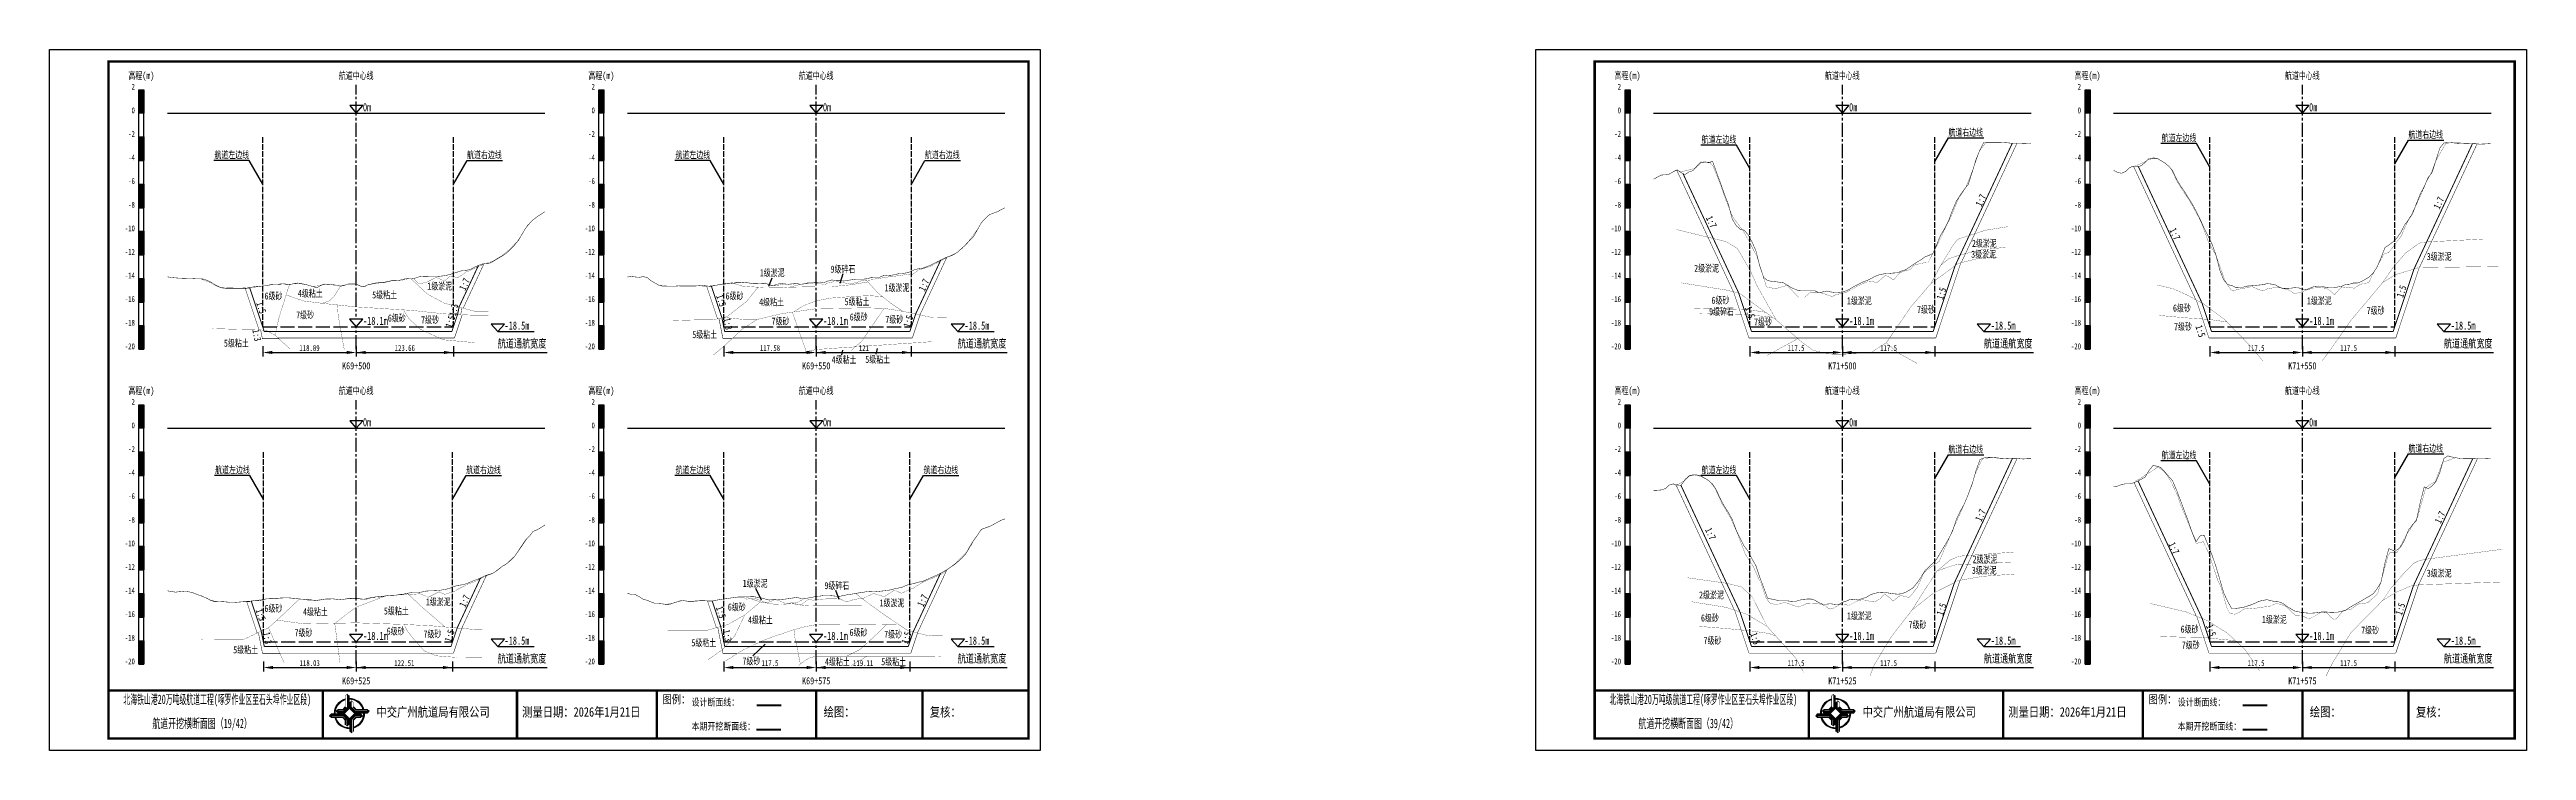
# Model space of a CAD drawing. Header units: millimetres. Extents: x 0 to 1680, y -8762 to 0.
# Drawn here: x 630 to 1680, y -742 to -446 of the extents above; entities that cross this region are included whole.
import ezdxf
from ezdxf.enums import TextEntityAlignment as Align

# ---------------------------------------------------------------- set-up
doc = ezdxf.new("R2010")
doc.units = ezdxf.units.MM
for name, pattern in [('ACAD_ISO02W100', [15, 12, -3]), ('ACAD_ISO05W100', [33, 24, -3, 0, -3, 0, -3]), ('CENTER2', [1.125, 0.75, -0.125, 0.125, -0.125])]:
    doc.linetypes.add(name, pattern=pattern)
for name, color, linetype in [('0-桩号', 1, 'Continuous'), ('0-航道左右边线标注', 8, 'Continuous'), ('1-疏浚底高', 7, 'Continuous'), ('1-通航宽度', 7, 'Continuous'), ('1-通航底高', 7, 'Continuous'), ('202601', 5, 'Continuous'), ('DMX', 20, 'Continuous'), ('L1', 7, 'Continuous'), ('图幅外框线', 145, 'Continuous'), ('地质分层', 6, 'Continuous'), ('坡比', 1, 'Continuous'), ('尺寸标注', 1, 'Continuous'), ('开挖线', 4, 'Continuous'), ('标尺', 7, 'Continuous'), ('超挖线', 3, 'Continuous'), ('辅助框', 7, 'Continuous'), ('通航底面线', 7, 'ACAD_ISO02W100')]:
    doc.layers.add(name, color=color, linetype=linetype)
doc.styles.get("Standard").update_dxf_attribs({"font": 'arial.ttf'})
doc.styles.add('仿宋', font='仿宋_GB2312.ttf', dxfattribs={"width": 0.8})
doc.styles.add('仿宋GB2312', font='仿宋_GB2312.ttf', dxfattribs={"width": 0.7, "height": 2.5})
doc.styles.add('仿宋体', font='仿宋_GB2312.ttf', dxfattribs={"width": 0.8})
doc.dimstyles.new('2000', dxfattribs={"dimtxt": 3, "dimasz": 2.5, "dimexe": 1.25, "dimexo": 0.625, "dimtad": 1, "dimlfac": 2, "dimdsep": 46, "dimtxsty": 'Standard', "dimcen": 2.5, "dimadec": 0, "dimazin": 0, "dimtfac": 1, "dimtmove": 0, "dimatfit": 3, "dimfxl": 0, "dimarcsym": 0})

msp = doc.modelspace()

# ---------------------------------------------------------------- texts
at = {"layer": '0-桩号', "style": '仿宋', "width": 0.8}
for s, p in [('K71+500', (1390, -579.5289)), ('K71+550', (1585, -579.5289)), ('K71+525', (1390, -713.0289)), ('K71+575', (1585, -713.0289))]:
    msp.add_text(s, height=3, dxfattribs=at).set_placement(p, align=Align.MIDDLE)
at = {"layer": '0-航道左右边线标注', "style": '仿宋', "width": 0.7}
for p in [(1345.0598, -485.9539), (1540.0598, -485.341), (714.5977, -492.5), (910.0344, -492.5), (1540.0598, -619.7179), (714.8838, -626), (910.0598, -626), (1345.0598, -626)]:
    msp.add_text('航道左边线', height=3, dxfattribs=at).set_placement(p, align=Align.BOTTOM_RIGHT)
for p in [(1434.9402, -482.9627), (1629.9402, -483.8739), (806.9919, -492.5), (1001.1076, -492.5), (1434.9402, -617.2325), (1629.9402, -616.8693), (806.6086, -626), (1000.4782, -626)]:
    msp.add_text('航道右边线', height=3, dxfattribs=at).set_placement(p, align=Align.BOTTOM_LEFT)
at = {"layer": '1-通航宽度', "style": '仿宋', "width": 0.7}
for p in [(820, -572.85), (1015, -572.85), (1450, -572.85), (1645, -572.85), (820, -706.35), (1015, -706.35), (1450, -706.35), (1645, -706.35)]:
    msp.add_text('航道通航宽度', height=3.5, dxfattribs=at).set_placement(p, align=Align.BOTTOM_LEFT)
at = {"layer": 'L1', "style": '仿宋', "width": 0.7}
for p in [(760, -456.5289), (955, -456.5289), (1390, -456.5289), (1585, -456.5289), (760, -590.0289), (955, -590.0289), (1390, -590.0289), (1585, -590.0289)]:
    msp.add_text('航道中心线', height=3, dxfattribs=at).set_placement(p, align=Align.MIDDLE_CENTER)
for p in [(762.8561, -471.6797), (957.8561, -471.6797), (1392.8561, -471.6797), (1587.8561, -471.6797), (762.8561, -605.1797), (957.8561, -605.1797), (1392.8561, -605.1797), (1587.8561, -605.1797)]:
    msp.add_text('0m ', height=3.5, dxfattribs=at).set_placement(p)
at = {"layer": '地质分层', "linetype": 'Continuous', "width": 0.7}
for s, style, p in [('3级淤泥', '仿宋体', (1449.8778, -532.219)), ('2级淤泥', '仿宋体', (1450.1782, -527.6155)), ('3级淤泥', '仿宋体', (1643.003, -533.2053)), ('1级淤泥', '仿宋GB2312', (795.3872, -545.7405)), ('1级淤泥', '仿宋GB2312', (936.3258, -540.0835)), ('9级碎石', '仿宋GB2312', (966.3197, -538.557)), ('1级淤泥', '仿宋GB2312', (989.2457, -546.4367)), ('2级淤泥', '仿宋体', (1332.4352, -538.1712)), ('6级砂', '仿宋GB2312', (724.9534, -549.9161)), ('7级砂', '仿宋GB2312', (738.316, -557.9582)), ('4级粘土', '仿宋GB2312', (740.5137, -548.8333)), ('5级粘土', '仿宋GB2312', (772.0129, -549.4535)), ('6级砂', '仿宋GB2312', (920.3864, -549.9059)), ('4级粘土', '仿宋GB2312', (936.0556, -552.5195)), ('5级粘土', '仿宋GB2312', (972.3022, -552.328)), ('9级碎石', '仿宋GB2312', (1338.7723, -556.5532)), ('6级砂', '仿宋GB2312', (1338.3074, -551.7337)), ('1级淤泥', '仿宋体', (1397.2203, -551.9564)), ('7级砂', '仿宋GB2312', (1425.4381, -555.6664)), ('6级砂', '仿宋GB2312', (1533.944, -555.0417)), ('1级淤泥', '仿宋体', (1592.2203, -551.9564)), ('7级砂', '仿宋GB2312', (1616.055, -556.1227)), ('6级砂', '仿宋体', (777.2076, -559.2724)), ('7级砂', '仿宋体', (791.2768, -560.021)), ('5级粘土', '仿宋GB2312', (907.7282, -566.2669)), ('7级砂', '仿宋GB2312', (939.8721, -560.5725)), ('6级砂', '仿宋体', (973.0017, -558.8135)), ('7级砂', '仿宋体', (988.0724, -559.8457)), ('7级砂', '仿宋GB2312', (1356.3349, -560.9223)), ('7级砂', '仿宋GB2312', (1534.374, -562.9152)), ('5级粘土', '仿宋GB2312', (709.1927, -569.8897)), ('4级粘土', '仿宋GB2312', (966.809, -576.894)), ('5级粘土', '仿宋GB2312', (981.0528, -576.7582)), ('2级淤泥', '仿宋体', (1450.4882, -661.4028)), ('1级淤泥', '仿宋GB2312', (929.1019, -671.6932)), ('9级碎石', '仿宋GB2312', (963.7492, -672.6322)), ('3级淤泥', '仿宋体', (1450.1363, -666.1622)), ('3级淤泥', '仿宋体', (1643.0072, -667.3887)), ('6级砂', '仿宋GB2312', (724.9042, -682.2879)), ('4级粘土', '仿宋GB2312', (742.7083, -683.7368)), ('5级粘土', '仿宋GB2312', (776.985, -683.3867)), ('1级淤泥', '仿宋GB2312', (794.792, -679.5415)), ('6级砂', '仿宋GB2312', (921.326, -681.7186)), ('1级淤泥', '仿宋GB2312', (987.1335, -679.9991)), ('2级淤泥', '仿宋体', (1334.5012, -676.6133)), ('7级砂', '仿宋GB2312', (737.6372, -692.6005)), ('6级砂', '仿宋体', (776.7074, -691.938)), ('7级砂', '仿宋体', (792.2956, -693.1559)), ('4级粘土', '仿宋GB2312', (931.3409, -687.2056)), ('6级砂', '仿宋体', (972.9418, -692.4465)), ('7级砂', '仿宋体', (987.596, -693.2771)), ('6级砂', '仿宋GB2312', (1333.8545, -686.3793)), ('1级淤泥', '仿宋体', (1397.2203, -685.4564)), ('7级砂', '仿宋GB2312', (1421.8493, -689.2372)), ('6级砂', '仿宋GB2312', (1537.1882, -691.0916)), ('1级淤泥', '仿宋体', (1573.1345, -686.9972)), ('7级砂', '仿宋GB2312', (1613.7087, -691.5104)), ('5级粘土', '仿宋GB2312', (713.1012, -699.8558)), ('5级粘土', '仿宋GB2312', (907.3572, -696.8615)), ('7级砂', '仿宋GB2312', (927.5097, -704.6232)), ('4级粘土', '仿宋GB2312', (963.9685, -704.8983)), ('5级粘土', '仿宋GB2312', (987.818, -704.8987)), ('7级砂', '仿宋GB2312', (1334.9323, -695.9298)), ('7级砂', '仿宋GB2312', (1537.6642, -697.8567))]:
    msp.add_text(s, height=3, dxfattribs=dict(at, style=style)).set_placement(p, align=Align.MIDDLE_CENTER)
at = {"layer": '坡比', "style": '仿宋体'}
for s, rotation, width, p in [('1:7', 65, 0.8, (1448.6723, -509.3564)), ('1:7', 65, 0.8, (1642.824, -510.4694)), ('1:7', 295, 0.8, (1334.48, -518.5032)), ('1:7', 295, 0.8, (1531.0023, -523.6544)), ('1:7', 65, 0.7, (805.902, -544.947)), ('1:7', 65, 0.7, (1000.6778, -545.2704)), ('1:5', 72, 0.8, (1627.0314, -547.9857)), ('1:5', 288, 0.7, (719.754, -554.8273)), ('1:3', 79, 0.7, (801.3187, -555.8003)), ('1:5', 288, 0.7, (914.7031, -551.8381)), ('1:5', 288, 0.8, (1350.8333, -556.8224)), ('1:5', 72, 0.8, (1431.9704, -548.8688)), ('1:3', 281, 0.7, (717.897, -566.5454)), ('1:5', 72, 0.7, (799.8622, -560.7488)), ('1:3', 281, 0.7, (917.5831, -561.693)), ('1:5', 72, 0.7, (994.0073, -560.656)), ('1:5', 288, 0.8, (1541.827, -564.7889)), ('1:7', 65, 0.8, (1448.574, -642.8196)), ('1:7', 295, 0.8, (1334.1193, -650.6477)), ('1:7', 65, 0.8, (1643.3531, -643.7273)), ('1:7', 295, 0.8, (1530.5699, -656.7798)), ('1:7', 65, 0.7, (805.934, -679.1658)), ('1:5', 288, 0.7, (914.6153, -683.9096)), ('1:7', 65, 0.7, (1000.1037, -678.9718)), ('1:5', 72, 0.8, (1432.0222, -682.6771)), ('1:5', 72, 0.8, (1626.5231, -682.5571)), ('1:5', 288, 0.7, (719.5329, -684.996)), ('1:3', 281, 0.7, (722.3617, -694.8388)), ('1:5', 72, 0.7, (799.5871, -693.9241)), ('1:3', 281, 0.7, (917.3364, -693.832)), ('1:5', 72, 0.7, (993.1911, -694.7161)), ('1:5', 288, 0.8, (1353.1097, -695.0454)), ('1:5', 288, 0.8, (1546.3152, -691.6037))]:
    msp.add_text(s, height=3, rotation=rotation, dxfattribs=dict(at, width=width)).set_placement(p, align=Align.MIDDLE)
at = {"layer": '辅助框', "color": 7, "style": '仿宋GB2312'}
for s, width, p in [('北海铁山港20万吨级航道工程(啄罗作业区至石头埠作业区段)', 0.52, (701.0923, -720.8413)), ('北海铁山港20万吨级航道工程(啄罗作业区至石头埠作业区段)', 0.52, (1331.0923, -720.8413)), ('         航道开挖横断面图（19/42）', 0.6, (686.9466, -731.0285)), ('         航道开挖横断面图（39/42）', 0.6, (1316.9466, -731.0285))]:
    msp.add_text(s, height=4, dxfattribs=dict(at, width=width)).set_placement(p, align=Align.MIDDLE_CENTER)
at = {"layer": '辅助框', "lineweight": 0, "char_height": 4, "width": 115.886347, "attachment_point": 1}
for s, insert in [('{\\fKaiTi|b0|i0|c134|p49;\\W0.8;中交广州航道局有限公司}', (768.5829, -724.182)), ('{\\fKaiTi|b0|i0|c134|p49;\\W0.8;测量日期：2026年1月21日}', (830.3284, -724.182)), ('{\\fKaiTi|b0|i0|c134|p49;\\W0.8;绘图：}', (958.1551, -724.182)), ('{\\fKaiTi|b0|i0|c134|p49;\\W0.8;复核：}', (1003.1551, -724.182)), ('{\\fKaiTi|b0|i0|c134|p49;\\W0.8;中交广州航道局有限公司}', (1398.5829, -724.182)), ('{\\fKaiTi|b0|i0|c134|p49;\\W0.8;测量日期：2026年1月21日}', (1460.3284, -724.182)), ('{\\fKaiTi|b0|i0|c134|p49;\\W0.8;绘图：}', (1588.1551, -724.182)), ('{\\fKaiTi|b0|i0|c134|p49;\\W0.8;复核：}', (1633.1551, -724.182))]:
    msp.add_mtext(s, dxfattribs=dict(at, insert=insert))
at = {"layer": '辅助框', "char_height": 3.5, "width": 20.652058, "attachment_point": 1, "style": '仿宋'}
for insert in [(889.8269, -719.132), (1519.8269, -719.132)]:
    msp.add_mtext('{\\C3;图例：}', dxfattribs=dict(at, insert=insert))
at = {"layer": '辅助框', "color": 7, "lineweight": 50, "char_height": 3, "width": 26.24717, "attachment_point": 1, "style": '仿宋'}
for insert in [(902.1654, -720.5513), (1532.1654, -720.5513)]:
    msp.add_mtext('设计断面线：', dxfattribs=dict(at, insert=insert))
at = {"layer": '辅助框', "color": 1, "char_height": 3, "width": 26.24717, "attachment_point": 1, "style": '仿宋'}
for insert in [(902.1654, -730.7604), (1532.1654, -730.7604)]:
    msp.add_mtext('本期开挖断面线：', dxfattribs=dict(at, insert=insert))

# ---------------------------------------------------------------- blocks, each defined once
blk = doc.blocks.new('标尺')
at = {"layer": '标尺', "linetype": 'Continuous'}
for points in [[(-2.11667, 100), (0, 100), (0, 90), (-2.11667, 90)], [(-2.11667, 80), (0, 80), (0, 70), (-2.11667, 70)], [(-2.11667, 60), (0, 60), (0, 50), (-2.11667, 50)], [(-2.11667, 40), (0, 40), (0, 30), (-2.11667, 30)], [(-2.11667, 20), (0, 20), (0, 10), (-2.11667, 10)], [(-2.11667, 0), (0, 0), (0, -10), (-2.11667, -10)]]:
    blk.add_hatch(color=256, dxfattribs=at).paths.add_polyline_path(points)
for p, q in [((-2.11667, -10), (-2.11667, 100)), ((0, -10), (0, 100)), ((-2.11667, 80), (0, 80)), ((-2.11667, 70), (0, 70)), ((-2.11667, 60), (0, 60)), ((-2.11667, 50), (0, 50)), ((-2.11667, 40), (0, 40)), ((-2.11667, 30), (0, 30)), ((-2.11667, 20), (0, 20)), ((-2.11667, 10), (0, 10)), ((-2.11667, 0), (0, 0)), ((-2.11667, -10), (0, -10))]:
    blk.add_line(p, q, dxfattribs=at)
at = {"layer": '标尺'}
for points in [[(-2.11667, 100), (0, 100), (0, 90), (-2.11667, 90)], [(-2.11667, 100), (0, 100), (0, 90), (-2.11667, 90)], [(-2.11667, 80), (0, 80), (0, 70), (-2.11667, 70)], [(-2.11667, 80), (0, 80), (0, 70), (-2.11667, 70)], [(-2.11667, 60), (0, 60), (0, 50), (-2.11667, 50)], [(-2.11667, 60), (0, 60), (0, 50), (-2.11667, 50)], [(-2.11667, 40), (0, 40), (0, 30), (-2.11667, 30)], [(-2.11667, 40), (0, 40), (0, 30), (-2.11667, 30)], [(-2.11667, 20), (0, 20), (0, 10), (-2.11667, 10)], [(-2.11667, 20), (0, 20), (0, 10), (-2.11667, 10)], [(-2.11667, 0), (0, 0), (0, -10), (-2.11667, -10)], [(-2.11667, 0), (0, 0), (0, -10), (-2.11667, -10)]]:
    blk.add_lwpolyline(points, close=True, dxfattribs=at)
at = {"layer": '标尺', "style": '仿宋GB2312', "width": 0.7}
blk.add_text('高程(m)', height=3, dxfattribs=at).set_placement((-1.05833, 106), align=Align.MIDDLE_CENTER)
for s, p in [('2', (-3.81667, 100)), ('0', (-3.81667, 90)), ('-2', (-3.81667, 80)), ('-4', (-3.81667, 70)), ('-6', (-3.81667, 60)), ('-10', (-3.81667, 40)), ('-8', (-3.81667, 50)), ('-12', (-3.81667, 30)), ('-14', (-3.81667, 20)), ('-16', (-3.81667, 10)), ('-18', (-3.81667, 0)), ('-20', (-3.81667, -10))]:
    blk.add_text(s, height=2.5, dxfattribs=at).set_placement(p, align=Align.RIGHT)
blk = doc.blocks.new('*D80')
at = {"layer": 'Defpoints', "color": 0, "ltscale": 0.5}
for p in [(720.4, -563), (760, -563), (760, -573.9)]:
    blk.add_point(p, dxfattribs=at)
at = {"layer": '尺寸标注', "color": 0, "lineweight": -2, "ltscale": 0.5}
for p, q in [((720.4, -571.2), (720.4, -575.5)), ((724.4, -573.9), (756, -573.9)), ((760, -571.2), (760, -575.5))]:
    blk.add_line(p, q, dxfattribs=at)
at = {"layer": '尺寸标注', "color": 0, "ltscale": 0.5}
for points in [[(724.4, -573.2), (724.4, -574.5), (720.4, -573.9)], [(756, -573.2), (756, -574.5), (760, -573.9)]]:
    blk.add_solid(points, dxfattribs=at)
at = {"layer": '尺寸标注', "color": 0, "ltscale": 0.5, "insert": (740.2, -572), "char_height": 2.5, "attachment_point": 5, "style": '仿宋GB2312'}
blk.add_mtext('118.89', dxfattribs=at)
blk = doc.blocks.new('*D81')
at = {"layer": 'Defpoints', "color": 0, "ltscale": 0.5}
for p in [(720.7, -696.5), (760, -696.5), (760, -707.4)]:
    blk.add_point(p, dxfattribs=at)
at = {"layer": '尺寸标注', "color": 0, "lineweight": -2, "ltscale": 0.5}
for p, q in [((720.7, -704.8), (720.7, -709)), ((724.7, -707.4), (756, -707.4)), ((760, -704.8), (760, -709))]:
    blk.add_line(p, q, dxfattribs=at)
at = {"layer": '尺寸标注', "color": 0, "ltscale": 0.5}
for points in [[(724.7, -706.7), (724.7, -708), (720.7, -707.4)], [(756, -706.7), (756, -708), (760, -707.4)]]:
    blk.add_solid(points, dxfattribs=at)
at = {"layer": '尺寸标注', "color": 0, "ltscale": 0.5, "insert": (740.3, -705.5), "char_height": 2.5, "attachment_point": 5, "style": '仿宋GB2312'}
blk.add_mtext('118.03', dxfattribs=at)
blk = doc.blocks.new('*D82')
at = {"layer": 'Defpoints', "color": 0, "ltscale": 0.5}
for p in [(915.8, -563), (955, -563), (955, -573.9)]:
    blk.add_point(p, dxfattribs=at)
at = {"layer": '尺寸标注', "color": 0, "lineweight": -2, "ltscale": 0.5}
for p, q in [((915.8, -571.2), (915.8, -575.5)), ((919.8, -573.9), (951, -573.9)), ((955, -571.2), (955, -575.5))]:
    blk.add_line(p, q, dxfattribs=at)
at = {"layer": '尺寸标注', "color": 0, "ltscale": 0.5}
for points in [[(919.8, -573.2), (919.8, -574.5), (915.8, -573.9)], [(951, -573.2), (951, -574.5), (955, -573.9)]]:
    blk.add_solid(points, dxfattribs=at)
at = {"layer": '尺寸标注', "color": 0, "ltscale": 0.5, "insert": (935.4, -572), "char_height": 2.5, "attachment_point": 5, "style": '仿宋GB2312'}
blk.add_mtext('117.58', dxfattribs=at)
blk = doc.blocks.new('*D83')
at = {"layer": 'Defpoints', "color": 0, "ltscale": 0.5}
for p in [(915.8, -696.5), (955, -696.5), (955, -707.4)]:
    blk.add_point(p, dxfattribs=at)
at = {"layer": '尺寸标注', "color": 0, "lineweight": -2, "ltscale": 0.5}
for p, q in [((915.8, -704.8), (915.8, -709)), ((919.8, -707.4), (951, -707.4)), ((955, -704.8), (955, -709))]:
    blk.add_line(p, q, dxfattribs=at)
at = {"layer": '尺寸标注', "color": 0, "ltscale": 0.5}
for points in [[(919.8, -706.7), (919.8, -708), (915.8, -707.4)], [(951, -706.7), (951, -708), (955, -707.4)]]:
    blk.add_solid(points, dxfattribs=at)
at = {"layer": '尺寸标注', "color": 0, "ltscale": 0.5, "insert": (935.4, -705.5), "char_height": 2.5, "attachment_point": 5, "style": '仿宋GB2312'}
blk.add_mtext('117.5', dxfattribs=at)
blk = doc.blocks.new('*D41')
at = {"layer": 'Defpoints', "color": 0, "ltscale": 0.5}
for p in [(760, -563), (801.2, -563), (801.2, -573.9)]:
    blk.add_point(p, dxfattribs=at)
at = {"layer": '尺寸标注', "color": 0, "lineweight": -2, "ltscale": 0.5}
for p, q in [((760, -571.2), (760, -575.5)), ((764, -573.9), (797.2, -573.9)), ((801.2, -571.2), (801.2, -575.5))]:
    blk.add_line(p, q, dxfattribs=at)
at = {"layer": '尺寸标注', "color": 0, "ltscale": 0.5}
for points in [[(764, -573.2), (764, -574.5), (760, -573.9)], [(797.2, -573.2), (797.2, -574.5), (801.2, -573.9)]]:
    blk.add_solid(points, dxfattribs=at)
at = {"layer": '尺寸标注', "color": 0, "ltscale": 0.5, "insert": (780.6, -572), "char_height": 2.5, "attachment_point": 5, "style": '仿宋GB2312'}
blk.add_mtext('123.66', dxfattribs=at)
blk = doc.blocks.new('*D42')
at = {"layer": 'Defpoints', "color": 0, "ltscale": 0.5}
for p in [(760, -696.5), (800.8, -696.5), (800.8, -707.4)]:
    blk.add_point(p, dxfattribs=at)
at = {"layer": '尺寸标注', "color": 0, "lineweight": -2, "ltscale": 0.5}
for p, q in [((760, -704.8), (760, -709)), ((764, -707.4), (796.8, -707.4)), ((800.8, -704.8), (800.8, -709))]:
    blk.add_line(p, q, dxfattribs=at)
at = {"layer": '尺寸标注', "color": 0, "ltscale": 0.5}
for points in [[(764, -706.7), (764, -708), (760, -707.4)], [(796.8, -706.7), (796.8, -708), (800.8, -707.4)]]:
    blk.add_solid(points, dxfattribs=at)
at = {"layer": '尺寸标注', "color": 0, "ltscale": 0.5, "insert": (780.4, -705.5), "char_height": 2.5, "attachment_point": 5, "style": '仿宋GB2312'}
blk.add_mtext('122.51', dxfattribs=at)
blk = doc.blocks.new('*D43')
at = {"layer": 'Defpoints', "color": 0, "ltscale": 0.5}
for p in [(955, -563), (995.3, -563), (995.3, -573.9)]:
    blk.add_point(p, dxfattribs=at)
at = {"layer": '尺寸标注', "color": 0, "lineweight": -2, "ltscale": 0.5}
for p, q in [((955, -571.2), (955, -575.5)), ((959, -573.9), (991.3, -573.9)), ((995.3, -571.2), (995.3, -575.5))]:
    blk.add_line(p, q, dxfattribs=at)
at = {"layer": '尺寸标注', "color": 0, "ltscale": 0.5}
for points in [[(959, -573.2), (959, -574.5), (955, -573.9)], [(991.3, -573.2), (991.3, -574.5), (995.3, -573.9)]]:
    blk.add_solid(points, dxfattribs=at)
at = {"layer": '尺寸标注', "color": 0, "ltscale": 0.5, "insert": (975.2, -572), "char_height": 2.5, "attachment_point": 5, "style": '仿宋GB2312'}
blk.add_mtext('121', dxfattribs=at)
blk = doc.blocks.new('*D44')
at = {"layer": 'Defpoints', "color": 0, "ltscale": 0.5}
for p in [(955, -696.5), (994.7, -696.5), (994.7, -707.4)]:
    blk.add_point(p, dxfattribs=at)
at = {"layer": '尺寸标注', "color": 0, "lineweight": -2, "ltscale": 0.5}
for p, q in [((955, -704.8), (955, -709)), ((959, -707.4), (990.7, -707.4)), ((994.7, -704.8), (994.7, -709))]:
    blk.add_line(p, q, dxfattribs=at)
at = {"layer": '尺寸标注', "color": 0, "ltscale": 0.5}
for points in [[(959, -706.7), (959, -708), (955, -707.4)], [(990.7, -706.7), (990.7, -708), (994.7, -707.4)]]:
    blk.add_solid(points, dxfattribs=at)
at = {"layer": '尺寸标注', "color": 0, "ltscale": 0.5, "insert": (974.9, -705.5), "char_height": 2.5, "attachment_point": 5, "style": '仿宋GB2312'}
blk.add_mtext('119.11', dxfattribs=at)
blk = doc.blocks.new('通航底高')
at = {"layer": '1-通航底高'}
for p, q in [((-2.8, 3.2), (0, 0)), ((2.8, 3.2), (-2.8, 3.2)), ((0, 0), (2.8, 3.2))]:
    blk.add_line(p, q, dxfattribs=at)
at = {"layer": '1-通航底高', "style": '仿宋', "width": 0.7}
blk.add_attdef('通航底高', (2.9, 0.8), '', height=3.5, dxfattribs=at)
blk = doc.blocks.new('疏浚底高')
at = {"layer": '1-疏浚底高'}
for p, q in [((-2.8, 3.2), (0, 0)), ((2.8, 3.2), (-2.8, 3.2)), ((0, 0), (2.8, 3.2)), ((0, 0), (15.5, 0))]:
    blk.add_line(p, q, dxfattribs=at)
at = {"layer": '1-疏浚底高', "style": '仿宋', "width": 0.7}
blk.add_attdef('疏浚底高', (2.9, 0.8), '', height=3.5, dxfattribs=at)
blk = doc.blocks.new('*D288')
at = {"layer": 'Defpoints', "color": 0}
for p in [(1350.8, -563), (1390, -563), (1390, -573.9)]:
    blk.add_point(p, dxfattribs=at)
at = {"layer": '尺寸标注', "color": 0, "lineweight": -2, "ltscale": 0.5}
for p, q in [((1350.8, -571.2), (1350.8, -575.5)), ((1354.8, -573.9), (1386, -573.9)), ((1390, -571.2), (1390, -575.5))]:
    blk.add_line(p, q, dxfattribs=at)
at = {"layer": '尺寸标注', "color": 0}
for points in [[(1354.8, -573.2), (1354.8, -574.5), (1350.8, -573.9)], [(1386, -574.5), (1386, -573.2), (1390, -573.9)]]:
    blk.add_solid(points, dxfattribs=at)
at = {"layer": '尺寸标注', "color": 0, "insert": (1370.4, -572), "char_height": 2.5, "attachment_point": 5, "style": '仿宋GB2312'}
blk.add_mtext('117.5', dxfattribs=at)
blk = doc.blocks.new('*D289')
at = {"layer": 'Defpoints', "color": 0}
for p in [(1350.8, -696.5), (1390, -696.5), (1390, -707.4)]:
    blk.add_point(p, dxfattribs=at)
at = {"layer": '尺寸标注', "color": 0, "lineweight": -2, "ltscale": 0.5}
for p, q in [((1350.8, -704.8), (1350.8, -709)), ((1354.8, -707.4), (1386, -707.4)), ((1390, -704.8), (1390, -709))]:
    blk.add_line(p, q, dxfattribs=at)
at = {"layer": '尺寸标注', "color": 0}
for points in [[(1354.8, -706.7), (1354.8, -708), (1350.8, -707.4)], [(1386, -708), (1386, -706.7), (1390, -707.4)]]:
    blk.add_solid(points, dxfattribs=at)
at = {"layer": '尺寸标注', "color": 0, "insert": (1370.4, -705.5), "char_height": 2.5, "attachment_point": 5, "style": '仿宋GB2312'}
blk.add_mtext('117.5', dxfattribs=at)
blk = doc.blocks.new('*D290')
at = {"layer": 'Defpoints', "color": 0}
for p in [(1545.8, -563), (1585, -563), (1585, -573.9)]:
    blk.add_point(p, dxfattribs=at)
at = {"layer": '尺寸标注', "color": 0, "lineweight": -2, "ltscale": 0.5}
for p, q in [((1545.8, -571.2), (1545.8, -575.5)), ((1549.8, -573.9), (1581, -573.9)), ((1585, -571.2), (1585, -575.5))]:
    blk.add_line(p, q, dxfattribs=at)
at = {"layer": '尺寸标注', "color": 0}
for points in [[(1549.8, -573.2), (1549.8, -574.5), (1545.8, -573.9)], [(1581, -574.5), (1581, -573.2), (1585, -573.9)]]:
    blk.add_solid(points, dxfattribs=at)
at = {"layer": '尺寸标注', "color": 0, "insert": (1565.4, -572), "char_height": 2.5, "attachment_point": 5, "style": '仿宋GB2312'}
blk.add_mtext('117.5', dxfattribs=at)
blk = doc.blocks.new('*D291')
at = {"layer": 'Defpoints', "color": 0}
for p in [(1545.8, -696.5), (1585, -696.5), (1585, -707.4)]:
    blk.add_point(p, dxfattribs=at)
at = {"layer": '尺寸标注', "color": 0, "lineweight": -2, "ltscale": 0.5}
for p, q in [((1545.8, -704.8), (1545.8, -709)), ((1549.8, -707.4), (1581, -707.4)), ((1585, -704.8), (1585, -709))]:
    blk.add_line(p, q, dxfattribs=at)
at = {"layer": '尺寸标注', "color": 0}
for points in [[(1549.8, -706.7), (1549.8, -708), (1545.8, -707.4)], [(1581, -708), (1581, -706.7), (1585, -707.4)]]:
    blk.add_solid(points, dxfattribs=at)
at = {"layer": '尺寸标注', "color": 0, "insert": (1565.4, -705.5), "char_height": 2.5, "attachment_point": 5, "style": '仿宋GB2312'}
blk.add_mtext('117.5', dxfattribs=at)
blk = doc.blocks.new('*D345')
at = {"layer": 'Defpoints', "color": 0}
for p in [(1390, -563), (1429.2, -563), (1429.2, -573.9)]:
    blk.add_point(p, dxfattribs=at)
at = {"layer": '尺寸标注', "color": 0, "lineweight": -2, "ltscale": 0.5}
for p, q in [((1390, -571.2), (1390, -575.5)), ((1394, -573.9), (1425.2, -573.9)), ((1429.2, -571.2), (1429.2, -575.5))]:
    blk.add_line(p, q, dxfattribs=at)
at = {"layer": '尺寸标注', "color": 0}
for points in [[(1394, -573.2), (1394, -574.5), (1390, -573.9)], [(1425.2, -574.5), (1425.2, -573.2), (1429.2, -573.9)]]:
    blk.add_solid(points, dxfattribs=at)
at = {"layer": '尺寸标注', "color": 0, "insert": (1409.6, -572), "char_height": 2.5, "attachment_point": 5, "style": '仿宋GB2312'}
blk.add_mtext('117.5', dxfattribs=at)
blk = doc.blocks.new('*D346')
at = {"layer": 'Defpoints', "color": 0}
for p in [(1390, -696.5), (1429.2, -696.5), (1429.2, -707.4)]:
    blk.add_point(p, dxfattribs=at)
at = {"layer": '尺寸标注', "color": 0, "lineweight": -2, "ltscale": 0.5}
for p, q in [((1390, -704.8), (1390, -709)), ((1394, -707.4), (1425.2, -707.4)), ((1429.2, -704.8), (1429.2, -709))]:
    blk.add_line(p, q, dxfattribs=at)
at = {"layer": '尺寸标注', "color": 0}
for points in [[(1394, -706.7), (1394, -708), (1390, -707.4)], [(1425.2, -708), (1425.2, -706.7), (1429.2, -707.4)]]:
    blk.add_solid(points, dxfattribs=at)
at = {"layer": '尺寸标注', "color": 0, "insert": (1409.6, -705.5), "char_height": 2.5, "attachment_point": 5, "style": '仿宋GB2312'}
blk.add_mtext('117.5', dxfattribs=at)
blk = doc.blocks.new('*D347')
at = {"layer": 'Defpoints', "color": 0}
for p in [(1585, -563), (1624.2, -563), (1624.2, -573.9)]:
    blk.add_point(p, dxfattribs=at)
at = {"layer": '尺寸标注', "color": 0, "lineweight": -2, "ltscale": 0.5}
for p, q in [((1585, -571.2), (1585, -575.5)), ((1589, -573.9), (1620.2, -573.9)), ((1624.2, -571.2), (1624.2, -575.5))]:
    blk.add_line(p, q, dxfattribs=at)
at = {"layer": '尺寸标注', "color": 0}
for points in [[(1589, -573.2), (1589, -574.5), (1585, -573.9)], [(1620.2, -574.5), (1620.2, -573.2), (1624.2, -573.9)]]:
    blk.add_solid(points, dxfattribs=at)
at = {"layer": '尺寸标注', "color": 0, "insert": (1604.6, -572), "char_height": 2.5, "attachment_point": 5, "style": '仿宋GB2312'}
blk.add_mtext('117.5', dxfattribs=at)
blk = doc.blocks.new('*D348')
at = {"layer": 'Defpoints', "color": 0}
for p in [(1585, -696.5), (1624.2, -696.5), (1624.2, -707.4)]:
    blk.add_point(p, dxfattribs=at)
at = {"layer": '尺寸标注', "color": 0, "lineweight": -2, "ltscale": 0.5}
for p, q in [((1585, -704.8), (1585, -709)), ((1589, -707.4), (1620.2, -707.4)), ((1624.2, -704.8), (1624.2, -709))]:
    blk.add_line(p, q, dxfattribs=at)
at = {"layer": '尺寸标注', "color": 0}
for points in [[(1589, -706.7), (1589, -708), (1585, -707.4)], [(1620.2, -708), (1620.2, -706.7), (1624.2, -707.4)]]:
    blk.add_solid(points, dxfattribs=at)
at = {"layer": '尺寸标注', "color": 0, "insert": (1604.6, -705.5), "char_height": 2.5, "attachment_point": 5, "style": '仿宋GB2312'}
blk.add_mtext('117.5', dxfattribs=at)

# ---------------------------------------------------------------- dimensions: what is measured, and where the dimension line sits
at = {"layer": '尺寸标注', "ltscale": 0.5}
for p1, p2, distance, picture, middle in [((1350.8333, -563), (1390, -563), -10.853, '*D288', (1370.4167, -571.9566)), ((1390, -563), (1429.1667, -563), -10.8529, '*D345', (1409.5833, -571.9565)), ((1545.8333, -563), (1585, -563), -10.8527, '*D290', (1565.4167, -571.9563)), ((1585, -563), (1624.1667, -563), -10.8527, '*D347', (1604.5833, -571.9562)), ((1350.8333, -696.5), (1390, -696.5), -10.853, '*D289', (1370.4167, -705.4565)), ((1390, -696.5), (1429.1667, -696.5), -10.8529, '*D346', (1409.5833, -705.4565)), ((1545.8333, -696.5), (1585, -696.5), -10.8527, '*D291', (1565.4167, -705.4563)), ((1585, -696.5), (1624.1667, -696.5), -10.8526, '*D348', (1604.5833, -705.4562))]:
    dim = msp.add_aligned_dim(p1=p1, p2=p2, distance=distance, dimstyle='2000', override={"dimtxt": 3.5, "dimasz": 4, "dimexe": 1.6, "dimexo": 8.25, "dimlfac": 3, "dimtxsty": '仿宋GB2312'}, dxfattribs=at)
    dim.commit()
    dim.dimension.update_dxf_attribs({"geometry": picture, "text_midpoint": middle})

# ---------------------------------------------------------------- hatches: boundary and pattern name
at = {"layer": '辅助框'}
h = msp.add_hatch(color=5, dxfattribs=at)
edge = h.paths.add_edge_path()
edge.add_ellipse((757.1049, -726.8494), major_axis=(-6.0171, 0), ratio=0.999999983, start_angle=-73.2117177, end_angle=1.4467621, ccw=False)
edge.add_line((755.367, -721.0887), (755.367, -720.6676))
edge.add_ellipse((757.1049, -726.8494), major_axis=(-6.4215, 0), ratio=0.999999983, start_angle=-74.2971998, end_angle=1.3568951)
edge.add_line((750.6852, -727.0014), (751.0897, -727.0013))
edge = h.paths.add_edge_path()
edge.add_ellipse((757.1049, -726.8494), major_axis=(-6.0171, 0), ratio=0.999999983, start_angle=196.7802888, end_angle=271.4309187, ccw=False)
edge.add_line((762.8658, -725.1122), (763.2869, -725.1122))
edge.add_ellipse((757.1049, -726.8494), major_axis=(-6.4215, 0), ratio=0.999999983, start_angle=195.6953324, end_angle=271.3407922)
edge.add_line((756.9546, -720.4297), (756.9546, -720.8342))
edge = h.paths.add_edge_path()
edge.add_ellipse((757.1049, -726.8494), major_axis=(-6.4215, 0), ratio=0.999999983, start_angle=105.7065267, end_angle=181.333632)
edge.add_line((763.5246, -726.6999), (763.1201, -726.6999))
edge.add_ellipse((757.1049, -726.8494), major_axis=(-6.0171, 0), ratio=0.999999983, start_angle=106.7923276, end_angle=181.4233031, ccw=False)
edge.add_line((758.8433, -732.6099), (758.8433, -733.031))
edge = h.paths.add_edge_path()
edge.add_ellipse((757.1049, -726.8494), major_axis=(6.0171, 0), ratio=0.999999983, start_angle=196.8039056, end_angle=271.4347581, ccw=False)
edge.add_line((751.3448, -728.5889), (750.9236, -728.589))
edge.add_ellipse((757.1049, -726.8494), major_axis=(6.4215, 0), ratio=0.999999983, start_angle=195.7186902, end_angle=271.3444001)
edge.add_line((757.2556, -733.269), (757.2556, -732.8646))
h = msp.add_hatch(color=5, dxfattribs=at)
h.paths.add_polyline_path([(759.2304, -726.6999), (764.7087, -726.6999), (765.4866, -725.921), (764.6781, -725.1122), (759.9177, -725.1122), (758.8422, -724.0357), (758.8422, -722.0891), (758.0469, -721.2929), (757.2551, -722.0883), (757.2551, -724.7239)])
h.paths.add_polyline_path([(758.0639, -724.3354), (758.0639, -721.6098), (758.6619, -722.2105), (758.6619, -724.1552), (759.8298, -725.2918), (764.5892, -725.2918), (765.1869, -725.8908), (759.6192, -725.8908)], flags=16)
h = msp.add_hatch(color=5, dxfattribs=at)
edge = h.paths.add_edge_path()
edge.add_ellipse((1387.1049, -726.8494), major_axis=(-6.0171, 0), ratio=0.999999983, start_angle=-73.2117177, end_angle=1.4467621, ccw=False)
edge.add_line((1385.367, -721.0887), (1385.367, -720.6676))
edge.add_ellipse((1387.1049, -726.8494), major_axis=(-6.4215, 0), ratio=0.999999983, start_angle=-74.2971998, end_angle=1.3568951)
edge.add_line((1380.6852, -727.0014), (1381.0897, -727.0013))
edge = h.paths.add_edge_path()
edge.add_ellipse((1387.1049, -726.8494), major_axis=(-6.0171, 0), ratio=0.999999983, start_angle=196.7802888, end_angle=271.4309187, ccw=False)
edge.add_line((1392.8658, -725.1122), (1393.2869, -725.1122))
edge.add_ellipse((1387.1049, -726.8494), major_axis=(-6.4215, 0), ratio=0.999999983, start_angle=195.6953324, end_angle=271.3407922)
edge.add_line((1386.9546, -720.4297), (1386.9546, -720.8342))
edge = h.paths.add_edge_path()
edge.add_ellipse((1387.1049, -726.8494), major_axis=(-6.4215, 0), ratio=0.999999983, start_angle=105.7065267, end_angle=181.333632)
edge.add_line((1393.5246, -726.6999), (1393.1201, -726.6999))
edge.add_ellipse((1387.1049, -726.8494), major_axis=(-6.0171, 0), ratio=0.999999983, start_angle=106.7923276, end_angle=181.4233031, ccw=False)
edge.add_line((1388.8433, -732.6099), (1388.8433, -733.031))
edge = h.paths.add_edge_path()
edge.add_ellipse((1387.1049, -726.8494), major_axis=(6.0171, 0), ratio=0.999999983, start_angle=196.8039056, end_angle=271.4347581, ccw=False)
edge.add_line((1381.3448, -728.5889), (1380.9236, -728.589))
edge.add_ellipse((1387.1049, -726.8494), major_axis=(6.4215, 0), ratio=0.999999983, start_angle=195.7186902, end_angle=271.3444001)
edge.add_line((1387.2556, -733.269), (1387.2556, -732.8646))
h = msp.add_hatch(color=5, dxfattribs=at)
h.paths.add_polyline_path([(1386.9546, -719.2455), (1386.1757, -718.4676), (1385.367, -719.2762), (1385.367, -724.0366), (1384.2904, -725.112), (1382.3438, -725.112), (1381.5477, -725.9074), (1382.3431, -726.6992), (1384.9786, -726.6992), (1386.9546, -724.7239)])
h.paths.add_polyline_path([(1386.1455, -724.335), (1384.5902, -725.8904), (1381.8646, -725.8904), (1382.4653, -725.2924), (1384.4099, -725.2924), (1385.5466, -724.1245), (1385.5466, -719.365), (1386.1455, -718.7673)], flags=16)
h = msp.add_hatch(color=5, dxfattribs=at)
h.paths.add_polyline_path([(1389.2304, -726.6999), (1394.7087, -726.6999), (1395.4866, -725.921), (1394.6781, -725.1122), (1389.9177, -725.1122), (1388.8422, -724.0357), (1388.8422, -722.0891), (1388.0469, -721.2929), (1387.2551, -722.0883), (1387.2551, -724.7239)])
h.paths.add_polyline_path([(1388.0639, -724.3354), (1388.0639, -721.6098), (1388.6619, -722.2105), (1388.6619, -724.1552), (1389.8298, -725.2918), (1394.5892, -725.2918), (1395.1869, -725.8908), (1389.6192, -725.8908)], flags=16)
h = msp.add_hatch(color=5, dxfattribs=at)
h.paths.add_polyline_path([(754.9783, -726.9999), (749.4999, -727.0018), (748.7223, -727.781), (749.5311, -728.5895), (754.2915, -728.5879), (755.3673, -729.664), (755.368, -731.6107), (756.1636, -732.4065), (756.9552, -731.6108), (756.9543, -728.9753)])
h.paths.add_polyline_path([(756.1456, -729.364), (756.1465, -732.0896), (755.5483, -731.4891), (755.5477, -729.5445), (754.3793, -728.4082), (749.6199, -728.4099), (749.022, -727.8111), (754.5897, -727.8092)], flags=16)
h = msp.add_hatch(color=5, dxfattribs=at)
h.paths.add_polyline_path([(759.2316, -726.9991), (757.2556, -728.9744), (757.2556, -734.4528), (758.0345, -735.2307), (758.8433, -734.4221), (758.8433, -729.6617), (759.9198, -728.5863), (761.8664, -728.5863), (762.6625, -727.7909), (761.8671, -726.9991)])
h.paths.add_polyline_path([(759.62, -727.8079), (762.3456, -727.8079), (761.7449, -728.4059), (759.8003, -728.4059), (758.6636, -729.5738), (758.6636, -734.3333), (758.0647, -734.931), (758.0647, -729.3633)], flags=16)
h = msp.add_hatch(color=5, dxfattribs=at)
h.paths.add_polyline_path([(1384.9783, -726.9999), (1379.4999, -727.0018), (1378.7223, -727.781), (1379.5311, -728.5895), (1384.2915, -728.5879), (1385.3673, -729.664), (1385.368, -731.6107), (1386.1636, -732.4065), (1386.9552, -731.6108), (1386.9543, -728.9753)])
h.paths.add_polyline_path([(1386.1456, -729.364), (1386.1465, -732.0896), (1385.5483, -731.4891), (1385.5477, -729.5445), (1384.3793, -728.4082), (1379.6199, -728.4099), (1379.022, -727.8111), (1384.5897, -727.8092)], flags=16)
h = msp.add_hatch(color=5, dxfattribs=at)
h.paths.add_polyline_path([(1389.2316, -726.9991), (1387.2556, -728.9744), (1387.2556, -734.4528), (1388.0345, -735.2307), (1388.8433, -734.4221), (1388.8433, -729.6617), (1389.9198, -728.5863), (1391.8664, -728.5863), (1392.6625, -727.7909), (1391.8671, -726.9991)])
h.paths.add_polyline_path([(1389.62, -727.8079), (1392.3456, -727.8079), (1391.7449, -728.4059), (1389.8003, -728.4059), (1388.6636, -729.5738), (1388.6636, -734.3333), (1388.0647, -734.931), (1388.0647, -729.3633)], flags=16)

# ---------------------------------------------------------------- linework, layer by layer
at = {"layer": '0-航道左右边线标注', "linetype": 'ACAD_ISO02W100', "ltscale": 0.2}
for points in [[(720.3712, -563), (720.3712, -482.5)], [(801.2184, -563), (801.2184, -482.5)], [(915.8079, -563), (915.8079, -482.5)], [(995.3341, -563), (995.3341, -482.5)], [(1350.8333, -563), (1350.8333, -482.5)], [(1429.1667, -563), (1429.1667, -482.5)], [(1545.8333, -563), (1545.8333, -482.5)], [(1624.1667, -563), (1624.1667, -482.5)], [(720.6573, -696.5), (720.6573, -616)], [(800.8351, -696.5), (800.8351, -616)], [(915.8333, -696.5), (915.8333, -616)], [(994.7047, -696.5), (994.7047, -616)], [(1350.8333, -696.5), (1350.8333, -616)], [(1429.1667, -696.5), (1429.1667, -616)], [(1545.8333, -696.5), (1545.8333, -616)], [(1624.1667, -696.5), (1624.1667, -616)]]:
    msp.add_lwpolyline(points, dxfattribs=at)
at = {"layer": '0-航道左右边线标注'}
for points in [[(1429.1667, -492.9627), (1434.9402, -482.9627), (1449.9402, -482.9627)], [(720.3712, -502.5), (714.5977, -492.5), (699.5977, -492.5)], [(801.2184, -502.5), (806.9919, -492.5), (821.9919, -492.5)], [(915.8079, -502.5), (910.0344, -492.5), (895.0344, -492.5)], [(995.3341, -502.5), (1001.1076, -492.5), (1016.1076, -492.5)], [(1350.8333, -495.9539), (1345.0598, -485.9539), (1330.0598, -485.9539)], [(1545.8333, -495.341), (1540.0598, -485.341), (1525.0598, -485.341)], [(1624.1667, -493.8739), (1629.9402, -483.8739), (1644.9402, -483.8739)], [(1429.1667, -627.2325), (1434.9402, -617.2325), (1449.9402, -617.2325)], [(1624.1667, -626.8693), (1629.9402, -616.8693), (1644.9402, -616.8693)], [(720.6573, -636), (714.8838, -626), (699.8838, -626)], [(800.8351, -636), (806.6086, -626), (821.6086, -626)], [(915.8333, -636), (910.0598, -626), (895.0598, -626)], [(994.7047, -636), (1000.4782, -626), (1015.4782, -626)], [(1350.8333, -636), (1345.0598, -626), (1330.0598, -626)], [(1545.8333, -629.7179), (1540.0598, -619.7179), (1525.0598, -619.7179)]]:
    msp.add_lwpolyline(points, dxfattribs=at)
at = {"layer": '1-通航宽度'}
for points in [[(760, -573.85), (841, -573.85)], [(955, -573.85), (1036, -573.85)], [(1390, -573.85), (1471, -573.85)], [(1585, -573.85), (1666, -573.85)], [(760, -707.35), (841, -707.35)], [(955, -707.35), (1036, -707.35)], [(1390, -707.35), (1471, -707.35)], [(1585, -707.35), (1666, -707.35)]]:
    msp.add_lwpolyline(points, dxfattribs=at)
at = {"layer": '202601', "color": 1, "linetype": 'Continuous', "const_width": 0.1}
for points in [[(1319.166, -496.7), (1319.283, -496.6), (1319.4497, -496.55), (1321.8397, -497.25), (1323.0997, -496.95), (1323.9864, -496.75), (1327.6297, -495.8), (1327.6564, -495.8), (1327.693, -495.75), (1330.4564, -493.25), (1331.2997, -493), (1333.883, -493.3), (1335.2364, -494.95), (1337.4097, -500.4), (1338.2297, -502.45), (1340.7964, -509.75), (1342.2264, -513.2), (1343.653, -516.55), (1346.5564, -520.55), (1347.9464, -522.35), (1350.553, -526.9), (1353.8964, -533.5), (1353.9397, -533.6), (1353.9897, -533.75), (1357.8064, -546.05), (1361.0197, -546.75), (1361.703, -546.6), (1362.4364, -546.6), (1363.7464, -546.25), (1366.463, -545.45), (1367.3597, -546.2), (1369.5264, -548.5), (1371.5464, -550.5), (1373.9464, -550.5), (1376.2264, -548.55), (1376.6097, -548.2), (1377.243, -548.5), (1380.4164, -548.4), (1382.593, -549.1), (1385.7097, -550.2), (1387.213, -549.4), (1387.983, -549.25), (1391.5064, -548.4), (1391.5597, -548.35), (1391.613, -548.35), (1391.973, -548.1), (1395.533, -546.35), (1395.963, -545.85), (1400.4497, -543.95), (1401.003, -543.7), (1402.953, -543.9), (1404.6197, -544.2), (1405.2864, -543.75), (1408.353, -541.1), (1410.3964, -542.25), (1411.6797, -543.15), (1413.8064, -540.65), (1414.233, -540.15), (1414.5597, -540.15), (1415.5764, -539.55), (1418.8397, -538.7), (1419.9197, -537.35), (1421.1364, -536.6), (1425.733, -535.65), (1426.3997, -535.65), (1429.5997, -529.5), (1429.6297, -529.45), (1429.6397, -529.45), (1429.653, -529.4), (1432.2397, -524.3), (1433.8464, -520.6), (1435.7897, -516.85), (1437.8797, -511.9), (1438.893, -509.3), (1441.6897, -504.9), (1442.273, -504.05), (1443.7164, -500.5), (1445.3197, -496.4), (1447.4564, -490.35), (1448.103, -488.5), (1450.533, -485.25), (1451.223, -484.85), (1452.413, -484.9), (1454.793, -484.9), (1456.2364, -484.85), (1457.823, -484.85), (1459.4597, -484.9), (1460.833, -485.15)], [(1514.166, -494.85), (1518.403, -493.05), (1519.533, -492.1), (1522.453, -491.65), (1523.673, -491.65), (1526.2597, -493.25), (1526.9497, -493.6), (1527.463, -494.1), (1529.2464, -495.9), (1531.9064, -501.5), (1531.923, -501.55), (1531.9297, -501.55), (1535.433, -506.95), (1537.403, -509.95), (1538.5464, -511.95), (1541.973, -518.4), (1542.1197, -518.7), (1545.0697, -526.65), (1545.3864, -527.55), (1547.5797, -531.3), (1548.3664, -532.6), (1550.9197, -539.85), (1551.983, -543), (1553.7364, -545.85), (1554.9297, -547.5), (1555.6597, -547.85), (1557.373, -547.15), (1560.2364, -546.65), (1563.2397, -546), (1563.5997, -545.95), (1564.023, -546.1), (1566.633, -547.3), (1568.6564, -547.7), (1570.003, -546.95), (1574.1764, -546.2), (1574.2097, -546.2), (1577.9164, -547), (1578.9264, -547.25), (1579.5464, -547.6), (1581.7464, -549), (1585.0997, -548), (1585.9664, -547.75), (1588.713, -546.8), (1589.6964, -546.55), (1589.963, -546.4), (1592.3464, -546.3), (1593.7564, -546.45), (1595.4897, -546.9), (1596.8397, -547.8), (1598.6497, -549.4), (1601.1564, -546.6), (1601.4964, -546.25), (1602.2097, -546.55), (1605.1764, -546.15), (1606.9064, -546.7), (1609.1664, -545.25), (1610.713, -544.6), (1612.893, -544.35), (1613.3964, -543.9), (1614.4497, -541.5), (1618.1364, -534.8), (1619.6064, -532.1), (1621.6397, -531.45), (1621.663, -531.45), (1621.6864, -531.4), (1627.083, -524.3), (1627.8597, -522.2), (1629.5597, -518.55), (1632.5597, -512.75), (1633.5297, -510.8), (1634.2697, -509.2), (1636.7197, -503.65), (1637.2997, -502.1), (1639.753, -497.55), (1641.383, -493.05), (1645.503, -485.75), (1645.7664, -485.15), (1646.1997, -485.15), (1649.8497, -485), (1654.3564, -485.15), (1654.523, -485.15), (1654.5864, -485.15), (1655.833, -485.2)], [(694.32, -542.9), (694.4363, -542.9), (696.143, -543.45), (698.6863, -544.45), (700.0396, -545.05), (702.213, -546.15), (703.7363, -546.35), (706.233, -546.5), (706.8263, -546.5), (709.4896, -546.55), (711.053, -546.55), (711.4863, -546.55), (716.0196, -546.2), (716.9263, -546.2), (719.8996, -545.8), (721.4563, -545.65), (721.903, -545.55), (722.7996, -545.3), (724.3163, -544.95), (725.873, -545.05), (726.9363, -545), (729.0096, -545.15), (730.2663, -545.1), (733.0596, -544.8), (733.0763, -544.8), (735.8063, -544.7), (736.8596, -544.85), (738.7963, -545.15), (740.4463, -545.6), (742.1096, -545.95), (744.9996, -545.3), (745.433, -545.2), (749.8096, -545), (749.9696, -545), (750.1463, -545.05), (753.0196, -545.7), (755.7696, -545.1), (757.013, -544.8), (757.9296, -544.8), (759.723, -544.8), (760.713, -545.15), (762.793, -546.05), (764.553, -545.35), (766.3096, -544.95), (766.923, -544.85), (770.6796, -544.3), (770.753, -544.3), (770.7663, -544.3), (775.413, -543.3), (775.483, -543.3), (777.7463, -543.3), (778.3996, -543.2), (779.0963, -543.3), (782.123, -542.6), (782.9996, -542.65), (784.5663, -542.75), (786.3096, -544.5), (787.1163, -544.75), (789.963, -544), (792.6796, -542.65), (793.9496, -542.1), (796.463, -543.15), (797.4696, -543.65), (798.2196, -542.9), (799.8696, -541.45), (801.123, -541.55), (802.8896, -542.25), (805.1996, -540.8), (806.583, -539.7), (807.5363, -539.4), (810.6963, -538), (810.753, -538), (810.833, -537.95), (814.843, -536.1), (816.6796, -535.65), (818.153, -535.05), (820.4596, -533.6), (821.6563, -532.9), (822.8996, -531.9), (824.7963, -530.4), (827.353, -527.75), (828.8496, -526.35), (830.933, -522.65), (832.9196, -519.6)], [(888.803, -545.5), (888.8867, -545.5), (889.3167, -545.5), (891.2634, -545.65), (894.2134, -545.85), (896.1234, -545.6), (900.3134, -545.65), (900.8701, -545.65), (901.1667, -545.65), (905.1901, -545.65), (905.3534, -545.65), (908.6767, -545.8), (908.9467, -545.8), (909.8001, -545.7), (912.0301, -545.45), (912.3634, -545.4), (914.4234, -544.95), (917.0567, -544.55), (917.7234, -544.5), (920.2934, -544.25), (921.1901, -544.1), (922.4901, -544), (924.4067, -544.25), (928.5301, -544.65), (929.6534, -544.75), (930.9467, -544.65), (934.1634, -544.55), (935.8034, -545.3), (937.1134, -545.55), (939.9334, -545.2), (941.8567, -544.9), (943.3967, -544.9), (945.1834, -544.85), (945.7867, -545), (947.7401, -545), (950.1434, -544.7), (951.0467, -544.75), (951.8734, -544.8), (954.3201, -544.35), (955.6901, -544.5), (958.6134, -545.15), (960.1767, -544.3), (962.7567, -543.85), (964.1101, -543.9), (965.3434, -544.15), (969.4101, -544.75), (970.1434, -544.65), (973.0167, -543.95), (974.3634, -543.35), (974.7634, -543.5), (979.4001, -543), (979.7367, -542.75), (980.5967, -542.6), (981.8667, -542.45), (985.2834, -541.9), (986.2101, -541.7), (986.7867, -541.7), (989.9367, -541.35), (993.0834, -540.85), (993.2101, -540.85), (993.4234, -540.85), (995.3434, -541.05), (997.6767, -539.45), (998.2634, -538.95), (998.6034, -538.85), (1003.3367, -537.4), (1003.7067, -537.2), (1006.0767, -535.95), (1007.8334, -535.05), (1010.5701, -533.5), (1012.4067, -532.85), (1013.6267, -532.25), (1015.2034, -531.05), (1016.7534, -529.9), (1019.0334, -527.35), (1019.4767, -526.95), (1020.6034, -525.4), (1023.3834, -521.65), (1025.1001, -518.7), (1025.1301, -518.7), (1027.0701, -516.65)], [(1319.166, -630.15), (1319.5864, -630), (1320.433, -629.75), (1323.3464, -628), (1325.213, -626.2), (1328.1897, -625.8), (1328.3364, -625.8), (1330.483, -626.65), (1333.2564, -628.05), (1333.443, -628.15), (1333.5764, -628.2), (1333.893, -628.65), (1335.8897, -631.2), (1337.163, -633.9), (1338.9564, -637.95), (1342.7197, -644.1), (1343.373, -645.7), (1345.5864, -650.7), (1346.203, -652.4), (1348.2464, -657.7), (1348.7097, -658.95), (1348.883, -659.45), (1349.253, -659.95), (1352.2064, -664.5), (1354.233, -669.1), (1355.6697, -671.95), (1357.6197, -677.8), (1359.1897, -680), (1361.843, -680.75), (1365.4497, -679.8), (1365.733, -679.7), (1365.8997, -679.75), (1366.523, -680.05), (1371.2597, -681.75), (1374.0164, -680.7), (1374.9364, -680.1), (1375.433, -680.1), (1379.893, -680.3), (1381.543, -680.8), (1382.643, -681.1), (1384.0064, -682.2), (1384.843, -682.6), (1385.813, -682.4), (1389.003, -680.65), (1391.723, -680.8), (1392.6664, -681.05), (1395.743, -679.5), (1396.4197, -679.15), (1398.3197, -678.65), (1400.5764, -678.9), (1402.4497, -679.6), (1404.013, -679.4), (1405.9964, -678.25), (1407.943, -676.15), (1410.0797, -677.85), (1411.5897, -679.2), (1413.9097, -677.25), (1414.7364, -676.8), (1417.353, -677.5), (1418.053, -677.8), (1419.573, -676.3), (1421.823, -673.35), (1424.353, -667.55), (1425.283, -666.55), (1427.8464, -664.6), (1431.0064, -662.45), (1432.4297, -659.15), (1434.8897, -653.5), (1436.2297, -650.25), (1437.7364, -646.9), (1439.8064, -642.4), (1440.2697, -641.25), (1440.733, -640.3), (1442.843, -635.3), (1445.003, -629.4), (1446.2464, -625.5), (1448.7564, -620.1), (1449.5364, -618.85), (1450.6697, -618.85), (1453.2664, -618.25), (1455.093, -618.4), (1456.1997, -618.55), (1456.8997, -618.7), (1459.6197, -618.9), (1460.1797, -618.9), (1460.833, -618.85)], [(1514.166, -628.4), (1514.923, -627.95), (1515.803, -627.65), (1519.073, -625.35), (1519.2997, -625.15), (1519.7864, -625), (1523.6864, -622.45), (1525.8097, -623.85), (1526.6797, -624.75), (1527.553, -625.75), (1529.3097, -628.65), (1532.3897, -635.05), (1533.0064, -637.45), (1536.4097, -645.6), (1536.573, -646), (1536.7297, -646.3), (1540.0364, -654.8), (1543.043, -654.05), (1543.653, -655.5), (1545.3797, -659.05), (1546.6964, -663.2), (1548.233, -667.65), (1549.2297, -670.7), (1550.3197, -672.65), (1553.033, -682.05), (1554.3064, -684.55), (1556.5264, -684.75), (1557.6564, -684.3), (1560.633, -682.4), (1561.1497, -682.15), (1564.1097, -682.45), (1567.373, -681.85), (1568.843, -681.7), (1571.033, -681.5), (1572.393, -680.85), (1574.243, -680.15), (1576.3664, -680.8), (1577.5497, -681.3), (1578.0864, -681.5), (1582.243, -685.5), (1584.8364, -685.35), (1587.6964, -686.85), (1591.0164, -685.15), (1593.0464, -683.75), (1594.8797, -684.15), (1595.5764, -684.3), (1596.9197, -685.85), (1598.3197, -686.9), (1598.9297, -686.95), (1599.7764, -686.3), (1602.0197, -683.6), (1603.293, -683.15), (1604.4397, -682.55), (1605.5564, -682.7), (1608.263, -680.65), (1608.613, -680.6), (1608.9097, -680.4), (1610.463, -680.25), (1612.5197, -679.95), (1612.6864, -680.05), (1613.0797, -679.55), (1615.4064, -677.55), (1616.7764, -676.2), (1616.9197, -676.05), (1617.0297, -675.7), (1618.063, -671.95), (1621.273, -660.1), (1622.2964, -658.5), (1625.253, -658.45), (1628.8897, -651.55), (1629.6164, -650.3), (1630.7197, -648.8), (1633.8497, -643.65), (1635.4764, -637.8), (1637.2797, -631.35), (1639.4397, -629.6), (1641.2564, -628.75), (1644.333, -620.75), (1644.493, -620.4), (1644.5564, -620.35), (1645.9897, -619.9), (1649.7997, -618.5), (1649.9764, -618.55), (1650.2664, -618.55), (1653.7497, -618.95), (1655.633, -618.9), (1655.833, -618.85)], [(888.284, -680.25), (888.2838, -680.25), (888.3004, -680.25), (888.3538, -680.25), (888.5404, -680.3), (891.1571, -680.6), (893.5504, -680.25), (894.7971, -680), (895.9304, -679.6), (897.6971, -678.85), (900.2404, -679.3), (900.5271, -679.35), (902.9771, -679.35), (904.6704, -679.2), (906.5038, -679.1), (908.4604, -679.15), (911.0704, -679.15), (913.4538, -678.75), (914.4904, -678.6), (916.2638, -678.2), (919.1471, -677.85), (919.5338, -677.8), (920.1271, -677.75), (922.3771, -677.5), (924.0104, -677.5), (925.4838, -678.4), (928.5004, -677.9), (928.5504, -677.9), (928.5838, -677.9), (932.8938, -679.55), (934.5871, -679.8), (936.5371, -679), (937.6671, -678.5), (939.9138, -679.3), (942.1104, -680.3), (943.8604, -680.1), (944.8204, -679.75), (946.5338, -680.45), (948.4504, -680.95), (950.4071, -679.45), (951.7638, -678.35), (953.6071, -678.9), (955.4171, -678.5), (958.0004, -678.75), (958.0604, -678.75), (959.7838, -677.95), (963.7538, -677.95), (964.2238, -677.8), (965.5504, -678.5), (967.9171, -679.6), (970.7204, -678.6), (970.8171, -678.6), (971.2171, -678.55), (973.9604, -678.05), (974.5638, -678.25), (977.1738, -676.9), (978.8904, -676.3), (979.3204, -675.9), (980.1404, -676.25), (983.9471, -677.35), (985.5538, -676.2), (988.1838, -674.5), (991.0104, -675.9), (991.1471, -675.85), (992.0838, -675.5), (995.7038, -673.8), (995.9738, -673.9), (996.2138, -673.7), (999.9204, -671.35), (1003.0304, -670), (1003.7204, -669.75), (1004.1438, -669.6), (1008.4604, -667.6), (1008.4904, -667.6), (1008.7338, -667.4), (1013.5038, -663.6), (1014.0438, -663.2), (1014.3904, -662.9), (1014.9571, -662.25), (1019.1671, -657.95), (1020.5404, -655.85), (1021.8438, -653.25), (1025.0004, -649), (1025.2271, -648.7), (1025.4004, -648.6), (1026.4771, -648.25)], [(694.353, -676.85), (694.3534, -676.85), (694.3568, -676.85), (694.4368, -676.9), (698.1668, -678.9), (700.1434, -679.55), (701.4734, -679.6), (703.7368, -679.5), (706.4268, -679.8), (707.1801, -679.9), (707.4401, -679.8), (708.1001, -679.75), (710.7834, -679.6), (712.7534, -679.35), (715.4834, -679.15), (717.8501, -678.95), (719.9134, -678.55), (723.7434, -678.15), (724.2668, -678.1), (726.3501, -677.95), (731.1034, -677.9), (731.5268, -677.9), (731.7334, -677.95), (735.2234, -678.25), (735.6501, -678.3), (736.0268, -678.3), (738.4301, -678.6), (739.4601, -678.8), (742.5901, -678.9), (742.9634, -678.95), (743.3568, -678.85), (746.8968, -678.3), (747.9734, -678.25), (750.1234, -678.25), (752.5534, -678.55), (752.8668, -678.6), (753.5234, -678.55), (756.8434, -678.25), (759.3334, -678.15), (759.7868, -678.2), (761.0834, -678.3), (762.7668, -678.45), (763.5534, -678.3), (766.0001, -677.7), (769.2568, -677.6), (770.0501, -677.5), (770.4768, -677.45), (773.2668, -676.95), (775.9934, -676.8), (776.4034, -676.75), (777.3701, -676.55), (780.0701, -676.6), (781.8234, -676.15), (783.1534, -676.45), (785.7468, -676.2), (787.1401, -676.15), (788.8368, -676.8), (790.4968, -677.6), (791.9334, -676.85), (795.0968, -675.3), (797.2301, -676.25), (797.5268, -676.3), (797.8701, -676.25), (802.1634, -674.85), (802.7734, -674.35), (804.3901, -673.55), (807.3601, -672), (808.2768, -671.7), (810.4701, -670.9), (812.9601, -669.6), (815.8601, -668.25), (817.2334, -667.75), (818.0534, -667.4), (819.6768, -666.15), (821.2468, -664.9), (823.7401, -663.3), (824.2168, -662.95), (827.5734, -659.65), (827.8768, -659.35), (827.9268, -659.25), (828.0634, -659.05), (832.1834, -653.1), (832.5501, -652.5)]]:
    msp.add_lwpolyline(points, dxfattribs=at)
at = {"layer": 'DMX', "color": 7, "linetype": 'Continuous', "const_width": 0.2}
for points in [[(1310, -500.405), (1310, -500.405), (1311.6667, -499.495), (1313.3333, -498.645), (1315, -498.6), (1316.6667, -498.24), (1318.3333, -497.24), (1320, -496.445), (1321.6667, -497.685), (1323.3333, -498.48), (1325, -497.365), (1326.6667, -496.79), (1328.3333, -494.835), (1330, -493.14), (1331.6667, -493.525), (1333.3333, -493.435), (1335, -492.86), (1336.6667, -497.55), (1338.3333, -502.02), (1340, -506.75), (1341.6667, -511.06), (1343.3333, -517.355), (1345, -520.11), (1346.6667, -521.61), (1348.3333, -522.03), (1350, -523.89), (1351.6667, -526.995), (1353.3333, -530.695), (1355, -537.33), (1356.6667, -542.095), (1358.3333, -543.375), (1360, -543.72), (1361.6667, -543.87), (1363.3333, -544.09), (1365, -544.325), (1366.6667, -545.33), (1368.3333, -546.375), (1370, -547.115), (1371.6667, -547.68), (1373.3333, -547.74), (1375, -547.76), (1376.6667, -547.73), (1378.3333, -547.7), (1380, -548.55), (1381.6667, -548.195), (1383.3333, -547.825), (1385, -548.19), (1386.6667, -548.44), (1388.3333, -548.41), (1390, -548.18), (1391.6667, -547.72), (1393.3333, -546.87), (1395, -545.855), (1396.6667, -545.02), (1398.3333, -544.165), (1400, -543.53), (1401.6667, -542.83), (1403.3333, -541.88), (1405, -541.12), (1406.6667, -540.72), (1408.3333, -540.44), (1410, -540.355), (1411.6667, -540.185), (1413.3333, -540.105), (1415, -539.39), (1416.6667, -538.88), (1418.3333, -537.815), (1420, -536.625), (1421.6667, -535.575), (1423.3333, -534.57), (1425, -533.385), (1426.6667, -532.72), (1428.3333, -531.94), (1430, -528.065), (1431.6667, -524.15), (1433.3333, -521.365), (1435, -518.095), (1436.6667, -513.595), (1438.3333, -509.73), (1440, -507.095), (1441.6667, -504.765), (1443.3333, -502.695), (1445, -497.615), (1446.6667, -492.03), (1448.3333, -488.055), (1450, -484.745), (1451.6667, -484.765), (1453.3333, -484.75), (1455, -484.77), (1456.6667, -484.81), (1458.3333, -484.88), (1460, -485.02), (1461.6667, -485.19), (1463.3333, -485.17), (1465, -485.175), (1466.6667, -485.225), (1468.3333, -485.28), (1470, -485.355)], [(1505, -496.74), (1505, -496.74), (1506.6667, -497.565), (1508.3333, -497.91), (1510, -497.22), (1511.6667, -495.59), (1513.3333, -494.86), (1515, -495.145), (1516.6667, -494.77), (1518.3333, -493.355), (1520, -491.69), (1521.6667, -491.465), (1523.3333, -491.505), (1525, -492.54), (1526.6667, -493.5), (1528.3333, -494.92), (1530, -496.765), (1531.6667, -500.395), (1533.3333, -503.245), (1535, -505.58), (1536.6667, -508.365), (1538.3333, -510.93), (1540, -514.07), (1541.6667, -517.305), (1543.3333, -521.125), (1545, -524.36), (1546.6667, -527.835), (1548.3333, -532.47), (1550, -538.98), (1551.6667, -543.13), (1553.3333, -545.095), (1555, -545.47), (1556.6667, -546.245), (1558.3333, -546.22), (1560, -546.17), (1561.6667, -545.725), (1563.3333, -545.595), (1565, -545.445), (1566.6667, -545.285), (1568.3333, -545.115), (1570, -544.705), (1571.6667, -544.85), (1573.3333, -545.1), (1575, -546.085), (1576.6667, -546.68), (1578.3333, -546.68), (1580, -546.63), (1581.6667, -546.415), (1583.3333, -546.455), (1585, -547.085), (1586.6667, -547.285), (1588.3333, -546.535), (1590, -545.91), (1591.6667, -545.72), (1593.3333, -545.77), (1595, -546.35), (1596.6667, -546.485), (1598.3333, -546.475), (1600, -546.11), (1601.6667, -545.825), (1603.3333, -545.075), (1605, -544.935), (1606.6667, -544.405), (1608.3333, -544.445), (1610, -543.82), (1611.6667, -542.87), (1613.3333, -541.91), (1615, -540.26), (1616.6667, -537.655), (1618.3333, -533.765), (1620, -529.46), (1621.6667, -528.31), (1623.3333, -527.045), (1625, -525.47), (1626.6667, -523.06), (1628.3333, -519.84), (1630, -517.605), (1631.6667, -515.15), (1633.3333, -510.82), (1635, -506.66), (1636.6667, -503.525), (1638.3333, -499.725), (1640, -497.585), (1641.6667, -492.28), (1643.3333, -487.17), (1645, -485.105), (1646.6667, -484.84), (1648.3333, -484.92), (1650, -485.16), (1651.6667, -485.29), (1653.3333, -485.315), (1655, -485.325), (1656.6667, -485.345), (1658.3333, -485.385), (1660, -485.565), (1661.6667, -485.54), (1663.3333, -485.44), (1665, -485.3)], [(680, -541.81), (680, -541.81), (681.6667, -542.07), (683.3333, -542.245), (685, -542.375), (686.6667, -542.43), (688.3333, -542.485), (690, -542.51), (691.6667, -542.615), (693.3333, -542.66), (695, -542.705), (696.6667, -543.23), (698.3333, -544.01), (700, -545.195), (701.6667, -546.05), (703.3333, -546.53), (705, -546.7), (706.6667, -546.7), (708.3333, -546.695), (710, -546.695), (711.6667, -546.71), (713.3333, -546.7), (715, -546.47), (716.6667, -546.01), (718.3333, -545.755), (720, -545.73), (721.6667, -545.575), (723.3333, -545.255), (725, -545.015), (726.6667, -545.06), (728.3333, -544.735), (730, -544.85), (731.6667, -545.08), (733.3333, -544.765), (735, -544.42), (736.6667, -544.68), (738.3333, -544.995), (740, -545.45), (741.6667, -545.95), (743.3333, -546.44), (745, -545.44), (746.6667, -544.865), (748.3333, -544.945), (750, -545.22), (751.6667, -545.335), (753.3333, -545.8), (755, -545.405), (756.6667, -544.815), (758.3333, -544.865), (760, -544.905), (761.6667, -545.695), (763.3333, -546.085), (765, -545.135), (766.6667, -544.785), (768.3333, -544.395), (770, -544.25), (771.6667, -544.26), (773.3333, -543.875), (775, -543.47), (776.6667, -543.435), (778.3333, -543.315), (780, -542.8), (781.6667, -542.57), (783.3333, -542.705), (785, -542.355), (786.6667, -541.785), (788.3333, -541.62), (790, -541.59), (791.6667, -541.695), (793.3333, -541.705), (795, -541.6), (796.6667, -541.43), (798.3333, -541.155), (800, -540.72), (801.6667, -540.19), (803.3333, -539.665), (805, -539.155), (806.6667, -539.045), (808.3333, -538.7), (810, -537.785), (811.6667, -537.025), (813.3333, -536.41), (815, -536.135), (816.6667, -536.02), (818.3333, -535.105), (820, -534.07), (821.6667, -533.095), (823.3333, -532.035), (825, -530.585), (826.6667, -528.905), (828.3333, -526.875), (830, -524.275), (831.6667, -521.44), (833.3333, -519.33), (835, -517.66), (836.6667, -516.375), (838.3333, -515.3), (840, -514.205)], [(875, -541.89), (875, -541.89), (876.6667, -541.68), (878.3333, -541.87), (880, -542.005), (881.6667, -541.73), (883.3333, -542.09), (885, -543.48), (886.6667, -544.43), (888.3333, -545.4), (890, -545.785), (891.6667, -545.785), (893.3333, -545.805), (895, -545.775), (896.6667, -545.645), (898.3333, -545.725), (900, -545.715), (901.6667, -545.72), (903.3333, -545.73), (905, -545.605), (906.6667, -545.42), (908.3333, -545.63), (910, -545.855), (911.6667, -545.61), (913.3333, -545.2), (915, -544.955), (916.6667, -544.81), (918.3333, -544.795), (920, -544.605), (921.6667, -544.195), (923.3333, -544.095), (925, -544.21), (926.6667, -544.425), (928.3333, -544.72), (930, -544.695), (931.6667, -544.595), (933.3333, -544.445), (935, -545.205), (936.6667, -545.585), (938.3333, -544.975), (940, -544.64), (941.6667, -544.825), (943.3333, -544.97), (945, -544.76), (946.6667, -544.655), (948.3333, -544.97), (950, -544.77), (951.6667, -544.31), (953.3333, -544.395), (955, -544.17), (956.6667, -544.02), (958.3333, -544.26), (960, -543.56), (961.6667, -543.125), (963.3333, -543.405), (965, -543.43), (966.6667, -543.59), (968.3333, -543.31), (970, -543.055), (971.6667, -542.82), (973.3333, -542.82), (975, -542.82), (976.6667, -542.535), (978.3333, -542.15), (980, -542.1), (981.6667, -542.07), (983.3333, -541.335), (985, -541.13), (986.6667, -541.155), (988.3333, -540.92), (990, -540.445), (991.6667, -540.36), (993.3333, -540.125), (995, -539.62), (996.6667, -538.75), (998.3333, -538.405), (1000, -538.17), (1001.6667, -537.6), (1003.3333, -536.905), (1005, -536.07), (1006.6667, -535.225), (1008.3333, -534.415), (1010, -533.625), (1011.6667, -533.015), (1013.3333, -532.275), (1015, -531.27), (1016.6667, -529.775), (1018.3333, -528.27), (1020, -526.485), (1021.6667, -524.87), (1023.3333, -521.85), (1025, -518.9), (1026.6667, -517.035), (1028.3333, -515.55), (1030, -514.85), (1031.6667, -514.29), (1033.3333, -513.395), (1035, -512.565)], [(1310, -632.275), (1310, -632.275), (1311.6667, -632.245), (1313.3333, -632.1), (1315, -631.51), (1316.6667, -630.01), (1318.3333, -629.565), (1320, -630.03), (1321.6667, -630.1), (1323.3333, -627.695), (1325, -626.125), (1326.6667, -625.705), (1328.3333, -625.77), (1330, -626.13), (1331.6667, -627.105), (1333.3333, -628.175), (1335, -629.69), (1336.6667, -632.29), (1338.3333, -635.93), (1340, -639.075), (1341.6667, -641.625), (1343.3333, -644.665), (1345, -649.165), (1346.6667, -652.515), (1348.3333, -655.83), (1350, -658.06), (1351.6667, -661.28), (1353.3333, -664.2), (1355, -669.165), (1356.6667, -673.515), (1358.3333, -678.11), (1360, -678.35), (1361.6667, -678.705), (1363.3333, -679.135), (1365, -679.135), (1366.6667, -679.1), (1368.3333, -679.32), (1370, -679.395), (1371.6667, -678.85), (1373.3333, -678.515), (1375, -678.35), (1376.6667, -678.325), (1378.3333, -678.845), (1380, -679.855), (1381.6667, -680.545), (1383.3333, -680.51), (1385, -680.34), (1386.6667, -680.585), (1388.3333, -680.715), (1390, -679.715), (1391.6667, -679.195), (1393.3333, -678.515), (1395, -678.415), (1396.6667, -678.76), (1398.3333, -678.155), (1400, -677.665), (1401.6667, -676.68), (1403.3333, -676.02), (1405, -675.63), (1406.6667, -675.475), (1408.3333, -675.605), (1410, -675.86), (1411.6667, -676.11), (1413.3333, -676.275), (1415, -676.145), (1416.6667, -675.55), (1418.3333, -674.605), (1420, -673.54), (1421.6667, -671.515), (1423.3333, -669.035), (1425, -666.34), (1426.6667, -664.71), (1428.3333, -663.225), (1430, -661.385), (1431.6667, -658.53), (1433.3333, -655.795), (1435, -652.915), (1436.6667, -649.645), (1438.3333, -644.56), (1440, -641.045), (1441.6667, -638.115), (1443.3333, -634.11), (1445, -629.695), (1446.6667, -623.91), (1448.3333, -619.25), (1450, -618.555), (1451.6667, -618.305), (1453.3333, -618.28), (1455, -618.505), (1456.6667, -618.685), (1458.3333, -618.75), (1460, -618.77), (1461.6667, -618.75), (1463.3333, -618.695), (1465, -618.86), (1466.6667, -619.005), (1468.3333, -618.87), (1470, -618.875)], [(1505, -630.72), (1505, -630.72), (1506.6667, -630.495), (1508.3333, -629.84), (1510, -629.5), (1511.6667, -629.54), (1513.3333, -629.125), (1515, -628.45), (1516.6667, -627.605), (1518.3333, -626.675), (1520, -623.89), (1521.6667, -621.765), (1523.3333, -622.05), (1525, -622.605), (1526.6667, -624.42), (1528.3333, -626.37), (1530, -628.245), (1531.6667, -632.175), (1533.3333, -636.525), (1535, -641.02), (1536.6667, -645.43), (1538.3333, -650.28), (1540, -653.97), (1541.6667, -651.555), (1543.3333, -651.31), (1545, -655.37), (1546.6667, -659.615), (1548.3333, -664.46), (1550, -670.025), (1551.6667, -675.735), (1553.3333, -679.295), (1555, -682.345), (1556.6667, -682.325), (1558.3333, -682.115), (1560, -681.84), (1561.6667, -681.335), (1563.3333, -680.8), (1565, -680.06), (1566.6667, -679.3), (1568.3333, -678.905), (1570, -678.62), (1571.6667, -679.06), (1573.3333, -679.405), (1575, -679.52), (1576.6667, -680.145), (1578.3333, -681.37), (1580, -682.4), (1581.6667, -683.385), (1583.3333, -683.775), (1585, -684.05), (1586.6667, -684.25), (1588.3333, -684.36), (1590, -684.25), (1591.6667, -684.08), (1593.3333, -683.83), (1595, -683.81), (1596.6667, -683.95), (1598.3333, -683.95), (1600, -683.895), (1601.6667, -683.54), (1603.3333, -683.06), (1605, -681.96), (1606.6667, -680.985), (1608.3333, -680.06), (1610, -679.1), (1611.6667, -678.16), (1613.3333, -677.18), (1615, -676.13), (1616.6667, -674.025), (1618.3333, -671.21), (1620, -663.075), (1621.6667, -656.94), (1623.3333, -657.69), (1625, -657.64), (1626.6667, -656.295), (1628.3333, -653.32), (1630, -649.065), (1631.6667, -646.895), (1633.3333, -645.12), (1635, -637.275), (1636.6667, -630.8), (1638.3333, -631.59), (1640, -630.4), (1641.6667, -628.55), (1643.3333, -624.57), (1645, -618.745), (1646.6667, -617.655), (1648.3333, -618.14), (1650, -618.465), (1651.6667, -618.74), (1653.3333, -618.825), (1655, -618.88), (1656.6667, -618.855), (1658.3333, -618.83), (1660, -618.8), (1661.6667, -618.815), (1663.3333, -618.845), (1665, -618.79)], [(680, -674.875), (680, -674.875), (681.6667, -675.12), (683.3333, -675.43), (685, -675.24), (686.6667, -675.09), (688.3333, -675.195), (690, -675.455), (691.6667, -676.045), (693.3333, -676.685), (695, -677.285), (696.6667, -677.99), (698.3333, -678.87), (700, -679.295), (701.6667, -679.55), (703.3333, -679.455), (705, -679.54), (706.6667, -679.84), (708.3333, -679.8), (710, -679.655), (711.6667, -679.52), (713.3333, -679.465), (715, -679.435), (716.6667, -678.99), (718.3333, -679.055), (720, -678.81), (721.6667, -678.3), (723.3333, -678.2), (725, -678.155), (726.6667, -678.055), (728.3333, -677.845), (730, -677.795), (731.6667, -677.875), (733.3333, -678.01), (735, -678.195), (736.6667, -678.385), (738.3333, -678.39), (740, -678.475), (741.6667, -678.845), (743.3333, -678.945), (745, -678.68), (746.6667, -678.38), (748.3333, -678.35), (750, -678.255), (751.6667, -678.445), (753.3333, -678.615), (755, -678.4), (756.6667, -678.135), (758.3333, -678.015), (760, -678.04), (761.6667, -678.245), (763.3333, -678.445), (765, -678.26), (766.6667, -677.685), (768.3333, -677.435), (770, -677.295), (771.6667, -677.115), (773.3333, -676.895), (775, -676.765), (776.6667, -676.73), (778.3333, -676.43), (780, -676.255), (781.6667, -675.905), (783.3333, -675.62), (785, -675.565), (786.6667, -675.535), (788.3333, -675.28), (790, -674.925), (791.6667, -674.87), (793.3333, -674.815), (795, -674.715), (796.6667, -674.445), (798.3333, -674.13), (800, -673.635), (801.6667, -672.93), (803.3333, -672.54), (805, -672.31), (806.6667, -671.855), (808.3333, -671.175), (810, -670.46), (811.6667, -669.9), (813.3333, -669.105), (815, -668.305), (816.6667, -667.835), (818.3333, -667.215), (820, -666.045), (821.6667, -664.66), (823.3333, -663.695), (825, -662.365), (826.6667, -660.87), (828.3333, -658.555), (830, -655.94), (831.6667, -653.475), (833.3333, -651.82), (835, -649.67), (836.6667, -649.025), (838.3333, -648.06), (840, -646.945)], [(875, -675.91), (875, -675.91), (876.6667, -676.41), (878.3333, -676.47), (880, -677.37), (881.6667, -678.445), (883.3333, -678.86), (885, -679.57), (886.6667, -680.195), (888.3333, -680.27), (890, -680.42), (891.6667, -680.67), (893.3333, -680.45), (895, -679.83), (896.6667, -679.375), (898.3333, -678.955), (900, -679.2), (901.6667, -679.34), (903.3333, -679.21), (905, -679.095), (906.6667, -678.97), (908.3333, -679.095), (910, -679.24), (911.6667, -679.05), (913.3333, -678.705), (915, -678.435), (916.6667, -678.245), (918.3333, -677.97), (920, -677.755), (921.6667, -677.505), (923.3333, -677.405), (925, -677.43), (926.6667, -677.38), (928.3333, -677.33), (930, -677.58), (931.6667, -677.81), (933.3333, -678.315), (935, -678.77), (936.6667, -678.565), (938.3333, -678.735), (940, -678.525), (941.6667, -678.38), (943.3333, -678.17), (945, -677.92), (946.6667, -677.615), (948.3333, -678.07), (950, -678.165), (951.6667, -677.875), (953.3333, -677.605), (955, -677.2), (956.6667, -677.085), (958.3333, -676.805), (960, -676.805), (961.6667, -676.945), (963.3333, -677.13), (965, -677.19), (966.6667, -676.81), (968.3333, -676.495), (970, -676.27), (971.6667, -675.975), (973.3333, -675.695), (975, -675.465), (976.6667, -675.14), (978.3333, -675.245), (980, -675.27), (981.6667, -675.08), (983.3333, -674.91), (985, -674.725), (986.6667, -674.435), (988.3333, -673.97), (990, -673.66), (991.6667, -673.25), (993.3333, -672.48), (995, -672.075), (996.6667, -671.71), (998.3333, -671.2), (1000, -670.85), (1001.6667, -670.205), (1003.3333, -669.435), (1005, -668.74), (1006.6667, -667.98), (1008.3333, -667.1), (1010, -666.155), (1011.6667, -665.085), (1013.3333, -663.95), (1015, -662.605), (1016.6667, -661.095), (1018.3333, -659.39), (1020, -656.205), (1021.6667, -653.63), (1023.3333, -651.355), (1025, -648.86), (1026.6667, -648.215), (1028.3333, -647.64), (1030, -646.81), (1031.6667, -645.91), (1033.3333, -644.975), (1035, -644.38)]]:
    msp.add_lwpolyline(points, dxfattribs=at)
at = {"layer": 'L1', "linetype": 'CENTER2', "ltscale": 8}
for p, q in [((760, -572.5), (760, -460.5)), ((955, -572.5), (955, -460.5)), ((1390, -572.5), (1390, -460.5)), ((1585, -572.5), (1585, -460.5)), ((760, -706), (760, -594)), ((955, -706), (955, -594)), ((1390, -706), (1390, -594)), ((1585, -706), (1585, -594))]:
    msp.add_line(p, q, dxfattribs=at)
at = {"layer": 'L1'}
for p, q in [((680, -472.5), (840, -472.5)), ((757.2375, -469.2679), (760, -472.5)), ((762.7625, -469.2679), (757.2375, -469.2679)), ((760, -472.5), (762.7625, -469.2679)), ((875, -472.5), (1035, -472.5)), ((952.2375, -469.2679), (955, -472.5)), ((957.7625, -469.2679), (952.2375, -469.2679)), ((955, -472.5), (957.7625, -469.2679)), ((1310, -472.5), (1470, -472.5)), ((1387.2375, -469.2679), (1390, -472.5)), ((1392.7625, -469.2679), (1387.2375, -469.2679)), ((1390, -472.5), (1392.7625, -469.2679)), ((1505, -472.5), (1665, -472.5)), ((1582.2375, -469.2679), (1585, -472.5)), ((1587.7625, -469.2679), (1582.2375, -469.2679)), ((1585, -472.5), (1587.7625, -469.2679)), ((680, -606), (840, -606)), ((757.2375, -602.7679), (760, -606)), ((762.7625, -602.7679), (757.2375, -602.7679)), ((760, -606), (762.7625, -602.7679)), ((875, -606), (1035, -606)), ((952.2375, -602.7679), (955, -606)), ((957.7625, -602.7679), (952.2375, -602.7679)), ((955, -606), (957.7625, -602.7679)), ((1310, -606), (1470, -606)), ((1387.2375, -602.7679), (1390, -606)), ((1392.7625, -602.7679), (1387.2375, -602.7679)), ((1390, -606), (1392.7625, -602.7679)), ((1505, -606), (1665, -606)), ((1582.2375, -602.7679), (1585, -606)), ((1587.7625, -602.7679), (1582.2375, -602.7679)), ((1585, -606), (1587.7625, -602.7679))]:
    msp.add_line(p, q, dxfattribs=at)
at = {"layer": '图幅外框线'}
msp.add_lwpolyline([(1260, -445.5), (1680, -445.5), (1680, -742.5), (1260, -742.5)], close=True, dxfattribs=at)
at = {"layer": '地质分层', "linetype": 'ACAD_ISO05W100', "ltscale": 0.2, "const_width": 0.1, "flags": 128}
for points in [[(1319.7525, -521.781), (1340.8343, -526.923), (1345.4832, -529.81), (1350.9117, -539.0324), (1353.8501, -545.6395), (1361.98, -560.094)], [(1427.5295, -544.6676), (1431.7431, -536.8451), (1437.5544, -527.4585), (1439.1674, -525.8253), (1441.644, -524.9694), (1450.524, -522.0958), (1460.2495, -520.5322)], [(1321.6757, -544.3445), (1340.8343, -547.4239), (1346.2875, -548.7007), (1354.2679, -554.5314), (1361.98, -560.094), (1372.5759, -569.2757), (1377.6056, -572.9618), (1384.3118, -574.5032), (1390, -574.6333), (1402.2844, -573.833), (1408.6071, -569.7753), (1419.1066, -554.4426), (1427.5295, -544.6676), (1439.1674, -536.1031), (1440.6695, -535.726), (1447.0061, -534.1548), (1455.6709, -533.4378)], [(1431.7431, -536.8451), (1435.0052, -534.224), (1439.1674, -532.7142), (1448.5366, -530.4207), (1459.3616, -529.2798)], [(1619.0616, -544.2132), (1623.3359, -538.017), (1628.7375, -531.7738), (1634.1674, -527.768), (1635.6497, -527.2239), (1639.3789, -526.941), (1661.3857, -525.8197)], [(725.7395, -566.635), (727.162, -559.4719), (731.6667, -545.08)], [(745.4106, -553.0139), (748.432, -552.1045), (750.5118, -550.2472), (753.3333, -545.8)], [(783.3333, -542.705), (790.1435, -549.0978), (797.3686, -552.9551), (810.2086, -556.3945), (815.9603, -556.3198)], [(920, -544.605), (923.6686, -545.7169), (932.9456, -546.4006), (940.4106, -546.4704), (943.7081, -546.1893), (948.3333, -544.97)], [(943.7081, -546.1893), (955, -545.9864), (961.4861, -545.9699), (969.4243, -545.2189), (976.9446, -543.9621)], [(975.8029, -542.6827), (980.8825, -548.375), (986.6186, -553.0129), (991.736, -556.422), (1004.1665, -559.0775), (1010.471, -559.2344)], [(1523.3183, -545.2294), (1530.2697, -546.8837), (1535.8343, -549.3653), (1543.3183, -553.397), (1552.045, -559.9262), (1563.2519, -571.4418), (1568.3333, -577.5)], [(1593.3333, -577.5), (1597.077, -572.439), (1605.6339, -560.212), (1619.0616, -544.2132), (1624.4741, -540.8588), (1634.1674, -537.9347), (1668.0091, -537.4082)], [(730.2955, -549.4607), (737.7358, -552.0278), (745.4106, -553.0139), (760, -554.5465), (784.1033, -556.0668), (797.1834, -557.4975), (810.2086, -558.0945), (816.0537, -558.0407)], [(752.0388, -553.7102), (752.3539, -558.2175), (754.9243, -572.5857)], [(780.0541, -555.8114), (782.3346, -559.5204), (787.071, -563.9416), (796.8583, -568.4799), (810.2086, -569.6945), (815.0836, -569.6894)], [(894.2891, -560.3278), (905.8333, -560.0045), (911.3333, -560.0045), (917.174, -558.6898), (925.4373, -552.274), (930.3567, -546.2098)], [(911.3333, -575.0045), (915.7268, -571.3519), (923.728, -563.9159), (929.9744, -559.8702), (940.4106, -557.412), (955, -555.3108), (975.9259, -554.9281), (983.7593, -555.1542), (991.736, -556.422)], [(945.4854, -556.6811), (949.4058, -554.1152), (955, -551.9862), (961.0282, -550.8272), (971.8013, -550.0452), (977.5758, -549.7922), (983.0922, -550.1617)], [(971.397, -571.4844), (974.2341, -569.2564), (983.7593, -555.1542)], [(1327.3145, -555.0595), (1340.8343, -555.4794), (1348.5824, -555.6276), (1352.8295, -556.0955), (1357.4752, -556.8448)], [(699.0444, -563.7397), (709.0122, -564.0273), (718.7449, -564.2067), (721.9223, -564.5459), (725.7395, -566.635), (728.6756, -569.4166), (731.9071, -572.3108)], [(915.7833, -559.0029), (920.1906, -559.4664), (924.3956, -559.8796), (929.9744, -559.8702)], [(944.9092, -556.7641), (946.4031, -561.0976), (950.7889, -573.51)], [(1329.4891, -557.379), (1340.8343, -557.5794), (1350.4143, -557.9349), (1360.3698, -558.9326)], [(1524.3813, -558.1715), (1535.8343, -559.1987), (1545.6499, -559.8677), (1553.03, -560.9384)], [(949.88, -573.7089), (955, -572.5886), (1004.1665, -569.2775), (1010.2192, -569.2647)], [(971.397, -571.4844), (969.8562, -573.1413)], [(1358.1684, -575.0959), (1371.1037, -568)], [(1408.6071, -569.7753), (1413.7954, -574.1433), (1421.6667, -578.498)], [(1419.5465, -682.9725), (1424.7798, -674.6636), (1430.1741, -666.4316), (1435.7871, -661.7692), (1439.1674, -660.2967), (1440.9643, -660.0543), (1462.512, -658.4492)], [(1618.9306, -679.0473), (1622.1342, -674.2516), (1628.4495, -666.9286), (1632.2096, -663.219), (1634.1674, -662.2393), (1637.1452, -661.4994), (1669.743, -657.2479)], [(1324.4651, -669.3359), (1340.8343, -671.6442), (1347.1625, -673.1818), (1351.7337, -677.3463), (1358.1428, -690.0084)], [(1401.6667, -711), (1403.5786, -706.1112), (1410.7642, -694.288), (1419.5465, -682.9725), (1428.474, -675.9366), (1439.1674, -670.5189), (1449.4341, -668.7214), (1463.0953, -667.7402)], [(1430.1741, -666.4316), (1434.3831, -664.9769), (1437.3727, -663.975), (1439.1674, -663.7411), (1462.2093, -662.7733)], [(1595, -711), (1597.8166, -705.3832), (1605.5203, -692.6801), (1618.9306, -679.0473), (1624.8124, -675.4285), (1631.0197, -672.8171), (1634.1674, -672.3504), (1669.2303, -671.1234)], [(694.371, -695.3918), (709.0122, -695.5159), (712.121, -695.5159), (722.8416, -690.5197), (728.7105, -685.163), (735.9481, -678.3031)], [(750.9106, -688.7129), (755.741, -684.9248), (760, -681.7794), (763.0606, -680.6315), (772.5564, -676.9975)], [(781.6667, -675.905), (787.6827, -681.5682), (797.6881, -690.1834)], [(892.052, -691.5263), (905.8333, -691.4931), (909.1274, -691.4931), (917.9115, -688.9772), (924.7137, -685.0849), (931.3272, -679.5654)], [(925, -677.43), (931.3272, -679.5654), (936.9304, -680.4914), (940.4106, -680.611), (944.7218, -680.2962), (947.4273, -679.5789), (950, -678.165)], [(944.7218, -680.2962), (947.6126, -680.735), (950.9857, -681.1145), (955, -681.1997), (978.5461, -681.1658)], [(971.6667, -675.975), (976.9781, -680.0311), (983.9061, -685.0445), (993.4453, -691.4697), (1001.2891, -693.5882), (1004.1665, -693.919), (1008.6163, -693.95)], [(1326.1345, -679.4908), (1340.8343, -681.8946), (1349.3604, -684.7134), (1358.1428, -690.0084), (1370.3364, -703.4999), (1373.6026, -709.4478)], [(1520.5223, -680.2158), (1535.8343, -683.8361), (1544.8399, -687.5217), (1553.3817, -692.9051), (1560.752, -699.8549), (1566.8344, -708.6917)], [(722.8416, -690.5197), (729.4837, -705.4754)], [(726.4209, -687.2528), (737.8442, -688.8575), (745.4106, -688.7129), (760, -688.4287), (780.2233, -689.0903), (791.9856, -689.7041), (810.2086, -691.236), (813.426, -691.2022)], [(750.9106, -688.7129), (753.1639, -705.6324)], [(780.2233, -689.0903), (781.7229, -691.9369), (784.0264, -694.9247), (788.8362, -700.2894), (793.7508, -702.385), (802.3707, -703.066), (810.2086, -702.986), (813.3102, -702.9855)], [(909.1776, -704.0351), (915.3458, -699.7321), (920.4283, -694.0269), (924.7137, -685.0849)], [(916.6571, -704.5956), (917.1949, -704.2018), (923.714, -700.0672), (932.1101, -696.0686), (936.6927, -694.2921), (940.4106, -693.111), (944.8651, -691.5155), (950.6082, -689.9758), (955, -689.193), (975.7616, -688.9637), (990.0767, -689.2008)], [(945.5791, -691.3241), (945.9278, -694.6137), (947.1057, -699.8707), (948.2732, -705.8666)], [(967.9423, -702.5215), (973.4337, -699.7981), (979.0649, -694.7524), (984.8775, -689.1147)], [(1328.7412, -689.878), (1340.8343, -690.8391), (1351.6562, -691.9013), (1358.7884, -692.913), (1361.7651, -694.0163)], [(947.5151, -706.7472), (948.2732, -705.8666), (951.7547, -703.4575), (955, -702.5045), (1004.1665, -702.569), (1007.7018, -702.6622)], [(969.837, -706.5736), (971.263, -705.6459), (976.6352, -702.5329)], [(1524.6387, -694.1633), (1535.8343, -694.5583), (1542.2998, -694.527), (1546.4849, -694.9723), (1556.6696, -696.0054)]]:
    msp.add_lwpolyline(points, dxfattribs=at)
at = {"layer": '地质分层'}
for points in [[(936.2253, -542.3778), (934.7711, -545.9339)], [(966.2337, -540.5909), (965.0547, -544.6529)], [(965.8916, -574.8232), (966.2775, -572.8629)], [(980.3563, -574.6386), (980.9238, -572.2242)], [(929.2274, -673.7888), (931.7198, -678.7376)], [(963.2257, -674.6167), (964.598, -678.3589)], [(928.1418, -702.4476), (933.3338, -697.4936)]]:
    msp.add_lwpolyline(points, dxfattribs=at)
at = {"layer": '开挖线', "linetype": 'Continuous', "const_width": 0.4, "flags": 128}
for points in [[(1437.7958, -537.1125), (1462.0284, -485.1857)], [(1632.3378, -538.4866), (1657.132, -485.3562)], [(1346.0482, -548.6447), (1322.4389, -498.0534)], [(1542.4822, -552.9466), (1515.4598, -495.0415)], [(997.1419, -557.5769), (1007.8385, -534.6555)], [(803.5938, -554.6226), (811.835, -536.9629)], [(915.039, -559.1704), (910.5725, -545.7708)], [(1428.5, -565), (1437.7958, -537.1125)], [(1623.5, -565), (1632.3378, -538.4866)], [(720.847, -564.4311), (714.8662, -546.4885)], [(802.9658, -557.7625), (803.5938, -554.6226)], [(1351.5, -565), (1346.0482, -548.6447)], [(1546.5, -565), (1542.4822, -552.9466)], [(720.965, -565.0207), (720.847, -564.4311)], [(720.9608, -565), (800.5533, -565)], [(800.5533, -565), (802.9658, -557.7625)], [(916.2049, -565), (915.039, -559.1704)], [(916.2049, -565), (994.6675, -565)], [(994.6675, -565), (997.1419, -557.5769)], [(1351.5, -565), (1428.5, -565)], [(1546.5, -565), (1623.5, -565)], [(1437.5547, -671.336), (1462.1015, -618.7357)], [(1632.1151, -672.6547), (1657.2255, -618.8466)], [(1346.6003, -683.8009), (1321.5374, -630.0946)], [(1542.5247, -686.5742), (1515.3236, -628.286)], [(802.799, -690.6131), (812.6937, -669.4101)], [(996.1389, -692.1972), (1007.6932, -667.438)], [(1428.5, -698.5), (1437.5547, -671.336)], [(719.7467, -691.962), (715.5244, -679.295)], [(914.5201, -689.9485), (910.9158, -679.1356)], [(1623.5, -698.5), (1632.1151, -672.6547)], [(721.0543, -698.5), (719.7467, -691.962)], [(800.17, -698.5), (802.799, -690.6131)], [(916.2304, -698.5), (914.5201, -689.9485)], [(994.038, -698.5), (996.1389, -692.1972)], [(1351.5, -698.5), (1346.6003, -683.8009)], [(1546.5, -698.5), (1542.5247, -686.5742)], [(721.0543, -698.5), (800.17, -698.5)], [(916.2304, -698.5), (994.038, -698.5)], [(1351.5, -698.5), (1428.5, -698.5)], [(1546.5, -698.5), (1623.5, -698.5)]]:
    msp.add_lwpolyline(points, dxfattribs=at)
at = {"layer": '超挖线', "linetype": 'ACAD_ISO02W100', "ltscale": 0.5, "const_width": 0.2, "flags": 128}
for points in [[(1440.4128, -535.7904), (1464.0347, -485.1721)], [(1634.5985, -537.928), (1659.0809, -485.4657)], [(1343.8029, -548.119), (1319.7451, -496.5666)], [(1539.8106, -551.5074), (1513.3787, -494.8678)], [(998.9605, -557.9654), (1010.3852, -533.484)], [(805.3716, -555.0988), (814.1564, -536.2742)], [(913.1786, -559.5892), (908.5346, -545.6572)], [(1429.5833, -567.75), (1440.2204, -535.8387)], [(1624.5833, -567.75), (1634.5236, -537.9291)], [(718.7732, -564.2097), (712.9374, -546.7024)], [(804.287, -557.8231), (804.8593, -554.9616)], [(1350.4167, -567.75), (1343.8789, -548.1368)], [(1545.4167, -567.75), (1540.0445, -551.6334)], [(720.2316, -568.0207), (719.4846, -564.2857)], [(801.6367, -567.75), (804.9357, -557.8528)], [(915.4716, -568), (913.7631, -559.4576)], [(995.7508, -567.75), (999.0089, -557.9757)], [(720.2275, -568), (727.1803, -568)], [(801.6367, -567.75), (726.9164, -567.75)], [(915.4716, -568), (919.3335, -568)], [(995.7508, -567.75), (919.6025, -567.75)], [(1350.4167, -567.75), (1429.5833, -567.75)], [(1545.4167, -567.75), (1624.5833, -567.75)], [(1440.0044, -670.3724), (1464.0857, -618.7695)], [(1634.2586, -672.3473), (1659.2409, -618.8137)], [(1344.2354, -683.019), (1319.4335, -629.8719)], [(1540.0526, -685.5625), (1513.6544, -628.995)], [(804.7235, -690.7749), (815.2411, -668.237)], [(997.9151, -692.6769), (1010.4168, -665.8874)], [(1429.5833, -701.25), (1439.8679, -670.3962)], [(718.0156, -692.7687), (713.5796, -679.4606)], [(912.6944, -690.4715), (908.9192, -679.146)], [(1624.5833, -701.25), (1634.2171, -672.3487)], [(720.321, -701.5), (718.5271, -692.5304)], [(801.2533, -701.25), (804.7445, -690.7766)], [(915.497, -701.5), (913.259, -690.3097)], [(995.1213, -701.25), (997.9737, -692.6928)], [(1350.4167, -701.25), (1344.3526, -683.0578)], [(1545.4167, -701.25), (1540.2088, -685.6264)], [(720.321, -701.5), (727.7182, -701.5)], [(801.2533, -701.25), (727.6072, -701.25)], [(915.497, -701.5), (921.4549, -701.5)], [(995.1213, -701.25), (921.8491, -701.25)], [(1350.4167, -701.25), (1429.5833, -701.25)], [(1545.4167, -701.25), (1624.5833, -701.25)]]:
    msp.add_lwpolyline(points, dxfattribs=at)
at = {"layer": '辅助框', "color": 5, "linetype": 'Continuous', "lineweight": 0}
for p, q in [((755.367, -724.0366), (754.2904, -725.112)), ((755.5466, -724.1245), (754.4099, -725.2924)), ((754.5902, -725.8904), (756.1455, -724.335)), ((757.2551, -722.0883), (757.2551, -724.7239)), ((758.0639, -724.3354), (759.6192, -725.8908)), ((759.8298, -725.2918), (758.6619, -724.1552)), ((759.9177, -725.1122), (758.8422, -724.0357)), ((1385.367, -724.0366), (1384.2904, -725.112)), ((1385.5466, -724.1245), (1384.4099, -725.2924)), ((1384.5902, -725.8904), (1386.1455, -724.335)), ((1386.9546, -724.7239), (1386.9546, -719.2455)), ((1387.2551, -722.0883), (1387.2551, -724.7239)), ((1388.0639, -724.3354), (1389.6192, -725.8908)), ((1389.8298, -725.2918), (1388.6619, -724.1552)), ((1389.9177, -725.1122), (1388.8422, -724.0357)), ((749.4999, -727.0018), (748.7223, -727.781)), ((748.7223, -727.781), (749.5311, -728.5895)), ((754.5897, -727.8092), (749.022, -727.8111)), ((749.022, -727.8111), (749.6199, -728.4099)), ((754.9783, -726.9999), (749.4999, -727.0018)), ((749.5311, -728.5895), (754.2915, -728.5879)), ((749.6199, -728.4099), (754.3793, -728.4082)), ((752.3438, -725.112), (751.5477, -725.9074)), ((751.5477, -725.9074), (752.3431, -726.6992)), ((752.4653, -725.2924), (751.8646, -725.8904)), ((751.8646, -725.8904), (754.5902, -725.8904)), ((752.3431, -726.6992), (754.9786, -726.6992)), ((754.2904, -725.112), (752.3438, -725.112)), ((754.4099, -725.2924), (752.4653, -725.2924)), ((754.2915, -728.5879), (755.3673, -729.664)), ((754.3793, -728.4082), (755.5477, -729.5445)), ((756.1456, -729.364), (754.5897, -727.8092)), ((756.9543, -728.9753), (754.9783, -726.9999)), ((754.9786, -726.6992), (756.9546, -724.7239)), ((755.3673, -729.664), (755.368, -731.6107)), ((755.5477, -729.5445), (755.5483, -731.4891)), ((756.1465, -732.0896), (756.1456, -729.364)), ((756.9552, -731.6108), (756.9543, -728.9753)), ((757.2551, -724.7239), (759.2304, -726.6999)), ((759.2316, -726.9991), (757.2556, -728.9744)), ((757.2556, -728.9744), (757.2556, -734.4528)), ((759.62, -727.8079), (758.0647, -729.3633)), ((758.0647, -729.3633), (758.0647, -734.931)), ((758.6636, -729.5738), (759.8003, -728.4059)), ((758.6636, -734.3333), (758.6636, -729.5738)), ((758.8433, -729.6617), (759.9198, -728.5863)), ((758.8433, -734.4221), (758.8433, -729.6617)), ((759.2304, -726.6999), (764.7087, -726.6999)), ((761.8671, -726.9991), (759.2316, -726.9991)), ((759.6192, -725.8908), (765.1869, -725.8908)), ((762.3456, -727.8079), (759.62, -727.8079)), ((759.8003, -728.4059), (761.7449, -728.4059)), ((764.5892, -725.2918), (759.8298, -725.2918)), ((764.6781, -725.1122), (759.9177, -725.1122)), ((759.9198, -728.5863), (761.8664, -728.5863)), ((761.7449, -728.4059), (762.3456, -727.8079)), ((761.8664, -728.5863), (762.6625, -727.7909)), ((762.6625, -727.7909), (761.8671, -726.9991)), ((765.1869, -725.8908), (764.5892, -725.2918)), ((765.4866, -725.921), (764.6781, -725.1122)), ((764.7087, -726.6999), (765.4866, -725.921)), ((1379.4999, -727.0018), (1378.7223, -727.781)), ((1378.7223, -727.781), (1379.5311, -728.5895)), ((1384.5897, -727.8092), (1379.022, -727.8111)), ((1379.022, -727.8111), (1379.6199, -728.4099)), ((1384.9783, -726.9999), (1379.4999, -727.0018)), ((1379.5311, -728.5895), (1384.2915, -728.5879)), ((1379.6199, -728.4099), (1384.3793, -728.4082)), ((1382.3438, -725.112), (1381.5477, -725.9074)), ((1381.5477, -725.9074), (1382.3431, -726.6992)), ((1382.4653, -725.2924), (1381.8646, -725.8904)), ((1381.8646, -725.8904), (1384.5902, -725.8904)), ((1382.3431, -726.6992), (1384.9786, -726.6992)), ((1384.2904, -725.112), (1382.3438, -725.112)), ((1384.4099, -725.2924), (1382.4653, -725.2924)), ((1384.2915, -728.5879), (1385.3673, -729.664)), ((1384.3793, -728.4082), (1385.5477, -729.5445)), ((1386.1456, -729.364), (1384.5897, -727.8092)), ((1386.9543, -728.9753), (1384.9783, -726.9999)), ((1384.9786, -726.6992), (1386.9546, -724.7239)), ((1385.3673, -729.664), (1385.368, -731.6107)), ((1385.5477, -729.5445), (1385.5483, -731.4891)), ((1386.1465, -732.0896), (1386.1456, -729.364)), ((1386.9552, -731.6108), (1386.9543, -728.9753)), ((1387.2551, -724.7239), (1389.2304, -726.6999)), ((1389.2316, -726.9991), (1387.2556, -728.9744)), ((1387.2556, -728.9744), (1387.2556, -734.4528)), ((1389.62, -727.8079), (1388.0647, -729.3633)), ((1388.0647, -729.3633), (1388.0647, -734.931)), ((1388.6636, -729.5738), (1389.8003, -728.4059)), ((1388.6636, -734.3333), (1388.6636, -729.5738)), ((1388.8433, -729.6617), (1389.9198, -728.5863)), ((1388.8433, -734.4221), (1388.8433, -729.6617)), ((1389.2304, -726.6999), (1394.7087, -726.6999)), ((1391.8671, -726.9991), (1389.2316, -726.9991)), ((1389.6192, -725.8908), (1395.1869, -725.8908)), ((1392.3456, -727.8079), (1389.62, -727.8079)), ((1389.8003, -728.4059), (1391.7449, -728.4059)), ((1394.5892, -725.2918), (1389.8298, -725.2918)), ((1394.6781, -725.1122), (1389.9177, -725.1122)), ((1389.9198, -728.5863), (1391.8664, -728.5863)), ((1391.7449, -728.4059), (1392.3456, -727.8079)), ((1391.8664, -728.5863), (1392.6625, -727.7909)), ((1392.6625, -727.7909), (1391.8671, -726.9991)), ((1395.1869, -725.8908), (1394.5892, -725.2918)), ((1395.4866, -725.921), (1394.6781, -725.1122)), ((1394.7087, -726.6999), (1395.4866, -725.921))]:
    msp.add_line(p, q, dxfattribs=at)
at = {"layer": '辅助框', "color": 24, "const_width": 1}
msp.add_lwpolyline([(1675, -737.5), (1675, -450.5), (1285, -450.5), (1285, -737.5)], close=True, dxfattribs=at)
for points in [[(745.8012, -717.082), (745.8012, -737.5)], [(828.159, -717.082), (828.159, -737.5)], [(887.3788, -717.082), (887.3788, -737.5)], [(1000, -717.082), (1000, -717.082), (1000, -737.5)], [(1285, -717.082), (1675, -717.082)], [(1375.8012, -717.082), (1375.8012, -737.5)], [(1458.159, -717.082), (1458.159, -737.5)], [(1517.3788, -717.082), (1517.3788, -737.5)], [(1585, -717.082), (1585, -737.5)], [(1630, -717.082), (1630, -717.082), (1630, -737.5)]]:
    msp.add_lwpolyline(points, dxfattribs=at)
at = {"layer": '辅助框', "color": 7, "lineweight": 50}
for points in [[(929.7886, -723.2804), (940.1471, -723.2804)], [(1559.7886, -723.2804), (1570.1471, -723.2804)]]:
    msp.add_lwpolyline(points, dxfattribs=at)
at = {"layer": '辅助框', "color": 1, "lineweight": 50}
for points in [[(929.7168, -733.607), (940.0753, -733.607)], [(1559.7168, -733.607), (1570.0753, -733.607)]]:
    msp.add_lwpolyline(points, dxfattribs=at)
at = {"layer": '辅助框', "color": 5, "linetype": 'Continuous', "lineweight": 0}
for centre, major_axis, start_param, end_param in [((757.1049, -726.8494), (-6.4215, 0), -1.296730761, 0.023682286), ((757.1049, -726.8494), (-6.0171, 0), -1.277785524, 0.025250763), ((757.1049, -726.8494), (-6.4215, 0), 3.415527881, 4.735790218), ((757.1049, -726.8494), (-6.0171, 0), 3.434463942, 4.737363223), ((1387.1049, -726.8494), (-6.4215, 0), -1.296730761, 0.023682286), ((1387.1049, -726.8494), (-6.0171, 0), -1.277785524, 0.025250763), ((1387.1049, -726.8494), (-6.4215, 0), 3.415527881, 4.735790218), ((1387.1049, -726.8494), (-6.0171, 0), 3.434463942, 4.737363223), ((757.1049, -726.8494), (6.4215, 0), 3.415935552, 4.735853189), ((757.1049, -726.8494), (6.0171, 0), 3.434876134, 4.737430233), ((757.1049, -726.8494), (-6.4215, 0), 1.844926932, 3.164868923), ((757.1049, -726.8494), (-6.0171, 0), 1.863877733, 3.16643398), ((1387.1049, -726.8494), (6.4215, 0), 3.415935552, 4.735853189), ((1387.1049, -726.8494), (6.0171, 0), 3.434876134, 4.737430233), ((1387.1049, -726.8494), (-6.4215, 0), 1.844926932, 3.164868923), ((1387.1049, -726.8494), (-6.0171, 0), 1.863877733, 3.16643398)]:
    msp.add_ellipse(centre, major_axis=major_axis, ratio=0.999999983, start_param=start_param, end_param=end_param, dxfattribs=at)
at = {"layer": '通航底面线', "ltscale": 0.5}
for points in [[(1350.8333, -563), (1390, -563), (1429.1667, -563)], [(1545.8333, -563), (1585, -563), (1624.1667, -563)], [(1350.8333, -696.5), (1390, -696.5), (1429.1667, -696.5)], [(1545.8333, -696.5), (1585, -696.5), (1624.1667, -696.5)]]:
    msp.add_lwpolyline(points, dxfattribs=at)

# ---------------------------------------------------------------- block references
at = {"layer": '1-疏浚底高'}
for p in [(820, -565), (1015, -565), (1450, -565), (1645, -565), (820, -698.5), (1015, -698.5), (1450, -698.5), (1645, -698.5)]:
    msp.add_blockref('疏浚底高', p, dxfattribs=at).add_auto_attribs({'疏浚底高': '-18.5m'})
at = {"layer": '1-通航底高'}
for p in [(1390, -563), (1585, -563), (1390, -696.5), (1585, -696.5)]:
    msp.add_blockref('通航底高', p, dxfattribs=at).add_auto_attribs({'通航底高': '-18.1m'})
at = {"layer": '标尺'}
for p in [(670, -562.5), (865, -562.5), (1300, -562.5), (1495, -562.5), (670, -696), (865, -696), (1300, -696), (1495, -696)]:
    msp.add_blockref('标尺', p, dxfattribs=at)

msp.set_redraw_order([(e.dxf.handle, doc.entitydb.next_handle()) for e in msp.query("TEXT MTEXT ATTDEF DIMENSION ARC_DIMENSION")])  # texts and dimensions are drawn at this point

# ---------------------------------------------------------------- next in the draw order: wipeouts: each hides what was drawn before it
for points in [[(773.3219, -563), (757.1304, -563), (757.1304, -558.651), (773.3219, -558.651)], [(968.3219, -563), (952.1304, -563), (952.1304, -558.651), (968.3219, -558.651)], [(773.3219, -696.5), (757.1304, -696.5), (757.1304, -692.151), (773.3219, -692.151)], [(968.3219, -696.5), (952.1304, -696.5), (952.1304, -692.151), (968.3219, -692.151)]]:
    msp.add_wipeout(points).dxf.layer = '1-通航底高'

# ---------------------------------------------------------------- next in the draw order: linework, layer by layer
at = {"layer": '通航底面线', "ltscale": 0.5}
for points in [[(720.37, -563), (760, -563), (801.22, -563)], [(915.8067, -563), (955, -563), (995.3333, -563)], [(720.6567, -696.5), (760, -696.5), (800.8367, -696.5)], [(915.8333, -696.5), (955, -696.5), (994.7033, -696.5)]]:
    msp.add_lwpolyline(points, dxfattribs=at)

# ---------------------------------------------------------------- next in the draw order: block references
at = {"layer": '1-通航底高'}
for p in [(760, -563), (955, -563), (760, -696.5), (955, -696.5)]:
    msp.add_blockref('通航底高', p, dxfattribs=at).add_auto_attribs({'通航底高': '-18.1m'})

# ---------------------------------------------------------------- next in the draw order: dimensions: what is measured, and where the dimension line sits
at = {"layer": '尺寸标注', "ltscale": 0.5}
for p1, p2, distance, picture, middle in [((720.3712, -563), (760, -563), -10.8538, '*D80', (740.1856, -571.9788)), ((760, -563), (801.2184, -563), -10.8538, '*D41', (780.6092, -571.9788)), ((915.8079, -563), (955, -563), -10.8536, '*D82', (935.4039, -571.9786)), ((955, -563), (995.3341, -563), -10.8535, '*D43', (975.1671, -571.9785)), ((720.6573, -696.5), (760, -696.5), -10.8538, '*D81', (740.3286, -705.4788)), ((760, -696.5), (800.8351, -696.5), -10.8538, '*D42', (780.4175, -705.4788)), ((915.8333, -696.5), (955, -696.5), -10.8536, '*D83', (935.4167, -705.4786)), ((955, -696.5), (994.7047, -696.5), -10.8535, '*D44', (974.8523, -705.4785))]:
    dim = msp.add_aligned_dim(p1=p1, p2=p2, distance=distance, dimstyle='2000', override={"dimtxt": 3.5, "dimasz": 4, "dimexe": 1.6, "dimexo": 8.25, "dimlfac": 3, "dimtxsty": '仿宋GB2312'}, dxfattribs=at)
    dim.commit()
    dim.dimension.update_dxf_attribs({"geometry": picture, "text_midpoint": middle})

# ---------------------------------------------------------------- next in the draw order: wipeouts: each hides what was drawn before it
for points in [[(754.1678, -581.1059), (754.1678, -577.9519), (765.7673, -577.9519), (765.7673, -581.1059)], [(949.1678, -581.1059), (949.1678, -577.9519), (960.7673, -577.9519), (960.7673, -581.1059)], [(754.1678, -714.6059), (754.1678, -711.4519), (765.7673, -711.4519), (765.7673, -714.6059)], [(949.1678, -714.6059), (949.1678, -711.4519), (960.7673, -711.4519), (960.7673, -714.6059)]]:
    msp.add_wipeout(points).dxf.layer = '0-桩号'

# ---------------------------------------------------------------- next in the draw order: hatches: boundary and pattern name
at = {"layer": '辅助框'}
h = msp.add_hatch(color=5, dxfattribs=at)
h.paths.add_polyline_path([(756.9546, -719.2455), (756.1757, -718.4676), (755.367, -719.2762), (755.367, -724.0366), (754.2904, -725.112), (752.3438, -725.112), (751.5477, -725.9074), (752.3431, -726.6992), (754.9786, -726.6992), (756.9546, -724.7239)])
h.paths.add_polyline_path([(756.1455, -724.335), (754.5902, -725.8904), (751.8646, -725.8904), (752.4653, -725.2924), (754.4099, -725.2924), (755.5466, -724.1245), (755.5466, -719.365), (756.1455, -718.7673)], flags=16)

# ---------------------------------------------------------------- next in the draw order: linework, layer by layer
at = {"layer": '图幅外框线'}
msp.add_lwpolyline([(630, -445.5), (1050, -445.5), (1050, -742.5), (630, -742.5)], close=True, dxfattribs=at)
at = {"layer": '辅助框', "color": 5, "linetype": 'Continuous', "lineweight": 0}
msp.add_line((756.9546, -724.7239), (756.9546, -719.2455), dxfattribs=at)
at = {"layer": '辅助框', "color": 24, "const_width": 1}
msp.add_lwpolyline([(1045, -737.5), (1045, -450.5), (655, -450.5), (655, -737.5)], close=True, dxfattribs=at)
for points in [[(655, -717.082), (1045, -717.082)], [(955, -717.082), (955, -737.5)]]:
    msp.add_lwpolyline(points, dxfattribs=at)

# ---------------------------------------------------------------- next in the draw order: texts
at = {"layer": '0-桩号', "style": '仿宋', "width": 0.8}
for s, p in [('K69+500', (760, -579.5289)), ('K69+550', (955, -579.5289)), ('K69+525', (760, -713.0289)), ('K69+575', (955, -713.0289))]:
    msp.add_text(s, height=3, dxfattribs=at).set_placement(p, align=Align.MIDDLE)

doc.saveas('drawing.dxf')
